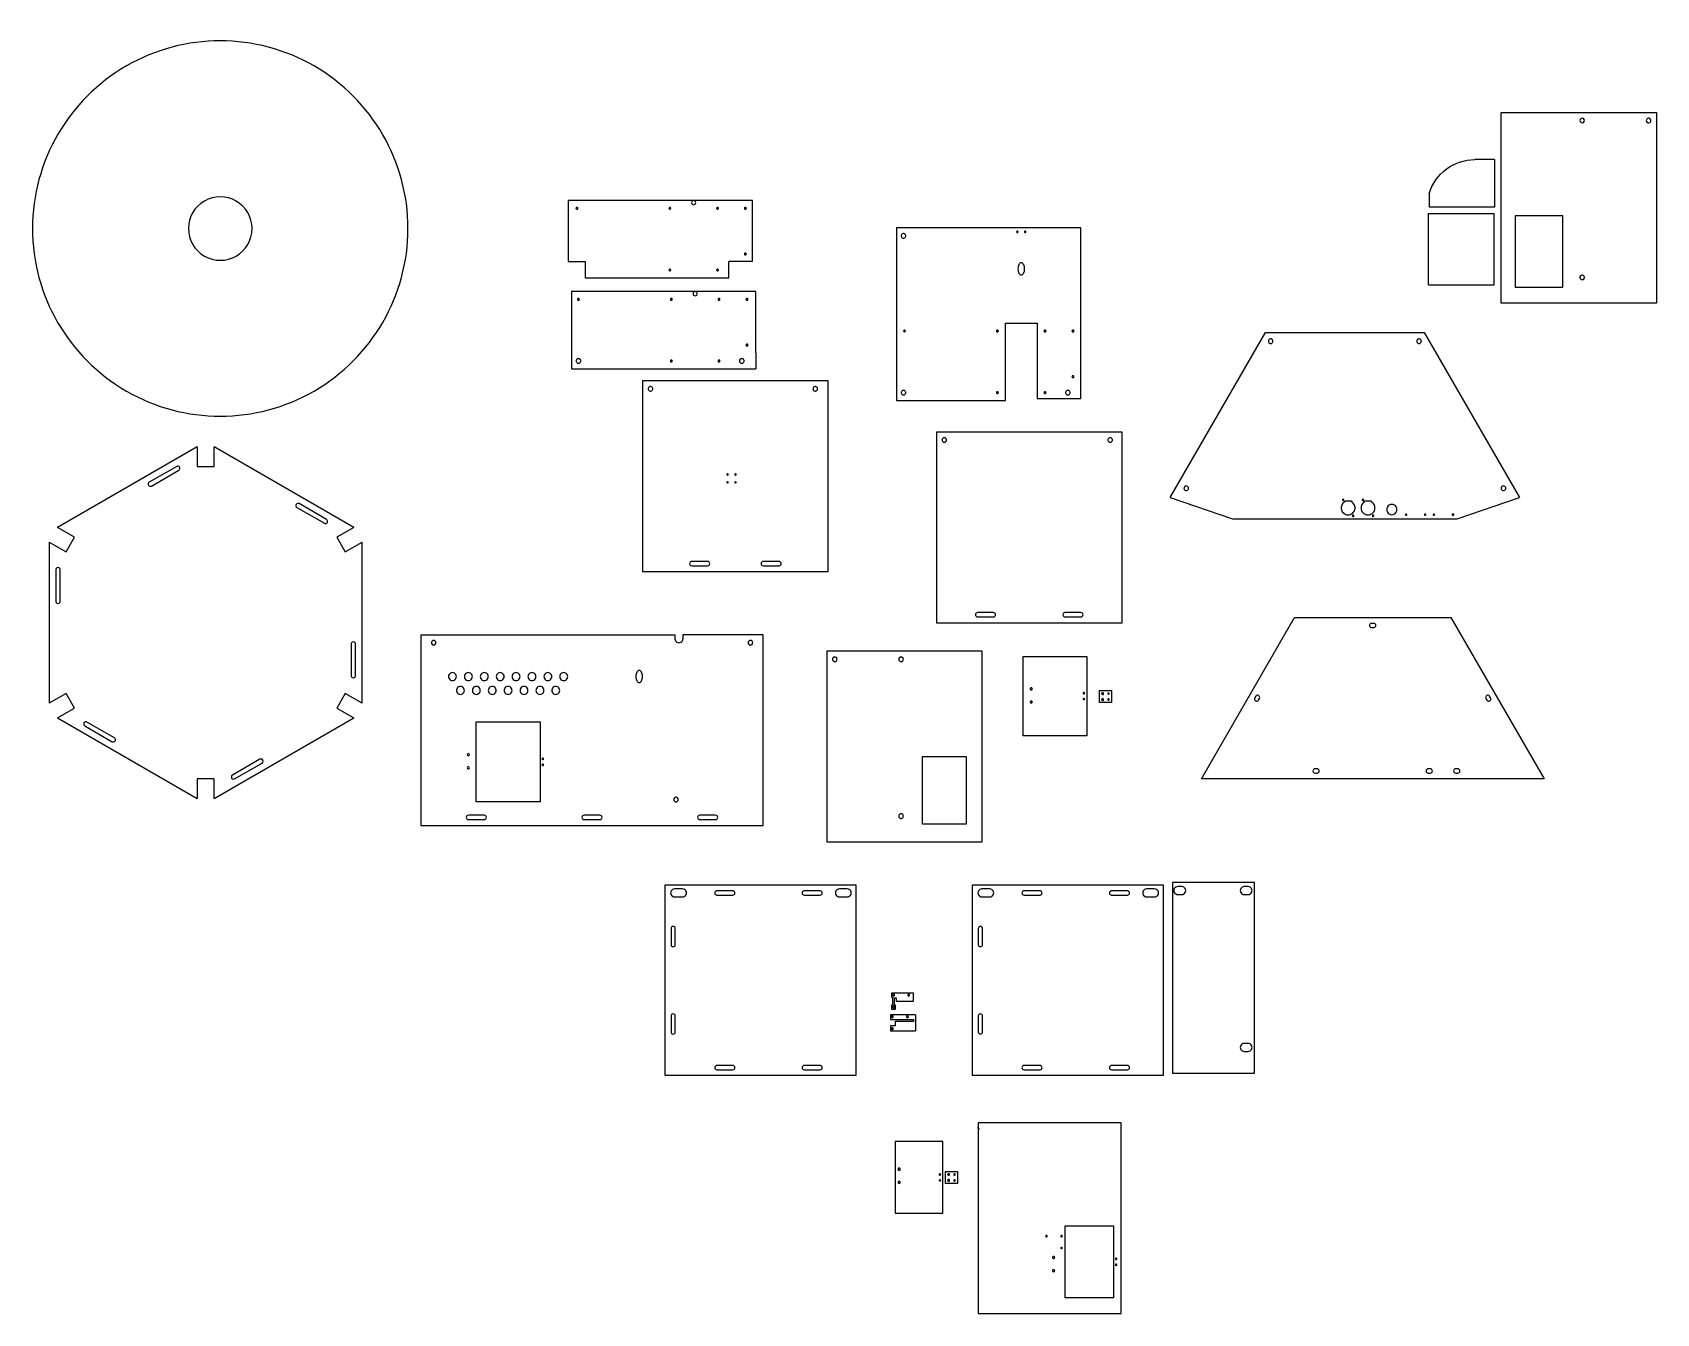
# Model space of a CAD drawing. Extents: x -5712 to 4099, y 0 to 7743.
import ezdxf

# ---------------------------------------------------------------- set-up
doc = ezdxf.new("R2010")
doc.units = 0
for name, color, linetype in [('Layer_1', 7, 'CONTINUOUS'), ('Sketch045', 7, 'CONTINUOUS'), ('Sketch047', 7, 'CONTINUOUS'), ('Sketch048', 7, 'CONTINUOUS'), ('Sketch049', 7, 'CONTINUOUS'), ('Sketch050', 7, 'CONTINUOUS'), ('Sketch051', 7, 'CONTINUOUS'), ('Sketch052', 7, 'CONTINUOUS'), ('Sketch053', 7, 'CONTINUOUS'), ('Sketch054', 7, 'CONTINUOUS'), ('Sketch055', 7, 'CONTINUOUS'), ('Sketch056', 7, 'CONTINUOUS'), ('Sketch057', 7, 'CONTINUOUS'), ('Sketch058', 7, 'CONTINUOUS'), ('Sketch059', 7, 'CONTINUOUS'), ('Sketch060', 7, 'CONTINUOUS'), ('Sketch061', 7, 'CONTINUOUS'), ('Sketch062', 7, 'CONTINUOUS'), ('Sketch063', 7, 'CONTINUOUS')]:
    doc.layers.add(name, color=color, linetype=linetype)

msp = doc.modelspace()

# ---------------------------------------------------------------- linework, layer by layer
at = {"layer": 'Layer_1', "color": 1}
for points in [[(2.999999, 1125.520319), (-2.999999, 1119.518421)], [(2.999999, 1125.520319), (-2.999999, 1119.518421)], [(2.999999, 1125.520319), (-2.999999, 1119.518421)], [(2.999999, 1125.520319), (-2.999999, 1119.518421)], [(2.999999, 1125.520319), (-2.999999, 1119.518421)], [(2.999999, 1125.520319), (-2.999999, 1119.518421)], [(2.999999, 1125.520319), (-2.999999, 1119.518421)], [(2.999999, 1125.520319), (-2.999999, 1119.518421)], [(2.999999, 1125.520319), (-2.999999, 1119.518421)], [(2.999999, 1125.520319), (-2.999999, 1119.518421)], [(2.999999, 1125.520319), (-2.999999, 1119.518421)], [(2.999999, 1125.520319), (-2.999999, 1119.518421)], [(2.999999, 1125.520319), (-2.999999, 1119.518421)], [(2.999999, 1125.520319), (-2.999999, 1119.518421)], [(2.999999, 1125.520319), (-2.999999, 1119.518421)], [(2.999999, 1125.520319), (-2.999999, 1119.518421)], [(2.999999, 1125.520319), (-2.999999, 1119.518421)], [(2.999999, 1125.520319), (-2.999999, 1119.518421)], [(2.999999, 1125.520319), (-2.999999, 1119.518421)], [(2.999999, 1125.520319), (-2.999999, 1119.518421)], [(2.999999, 1125.520319), (-2.999999, 1119.518421)], [(2.999999, 1125.520319), (-2.999999, 1119.518421)], [(2.999999, 1125.520319), (-2.999999, 1119.518421)], [(0, 1127.519679), (0, 1117.519061)], [(0, 1127.519679), (0, 1117.519061)], [(0, 1127.519679), (0, 1117.519061)], [(0, 1127.519679), (0, 1117.519061)], [(0, 1127.519679), (0, 1117.519061)], [(0, 1127.519679), (0, 1117.519061)], [(0, 1127.519679), (0, 1117.519061)], [(0, 1127.519679), (0, 1117.519061)], [(0, 1127.519679), (0, 1117.519061)], [(0, 1127.519679), (0, 1117.519061)], [(0, 1127.519679), (0, 1117.519061)], [(0, 1127.519679), (0, 1117.519061)], [(0, 1127.519679), (0, 1117.519061)], [(0, 1127.519679), (0, 1117.519061)], [(0, 1127.519679), (0, 1117.519061)], [(0, 1127.519679), (0, 1117.519061)], [(0, 1127.519679), (0, 1117.519061)], [(0, 1127.519679), (0, 1117.519061)], [(0, 1127.519679), (0, 1117.519061)], [(0, 1127.519679), (0, 1117.519061)], [(0, 1127.519679), (0, 1117.519061)], [(0, 1127.519679), (0, 1117.519061)], [(0, 1127.519679), (0, 1117.519061)], [(3.999989, 1122.51937), (0, 1118.519381)], [(3.999989, 1122.51937), (0, 1118.519381)], [(3.999989, 1122.51937), (0, 1118.519381)], [(3.999989, 1122.51937), (0, 1118.519381)], [(3.999989, 1122.51937), (0, 1118.519381)], [(3.999989, 1122.51937), (0, 1118.519381)], [(3.999989, 1122.51937), (0, 1118.519381)], [(3.999989, 1122.51937), (0, 1118.519381)], [(3.999989, 1122.51937), (0, 1118.519381)], [(3.999989, 1122.51937), (0, 1118.519381)], [(3.999989, 1122.51937), (0, 1118.519381)], [(3.999989, 1122.51937), (0, 1118.519381)], [(3.999989, 1122.51937), (0, 1118.519381)], [(3.999989, 1122.51937), (0, 1118.519381)], [(3.999989, 1122.51937), (0, 1118.519381)], [(3.999989, 1122.51937), (0, 1118.519381)], [(3.999989, 1122.51937), (0, 1118.519381)], [(3.999989, 1122.51937), (0, 1118.519381)], [(3.999989, 1122.51937), (0, 1118.519381)], [(3.999989, 1122.51937), (0, 1118.519381)], [(3.999989, 1122.51937), (0, 1118.519381)], [(3.999989, 1122.51937), (0, 1118.519381)], [(3.999989, 1122.51937), (0, 1118.519381)], [(5.999998, 1120.520001), (2.000009, 1116.520012)], [(5.999998, 1120.520001), (2.000009, 1116.520012)], [(5.999998, 1120.520001), (2.000009, 1116.520012)], [(5.999998, 1120.520001), (2.000009, 1116.520012)], [(5.999998, 1120.520001), (2.000009, 1116.520012)], [(5.999998, 1120.520001), (2.000009, 1116.520012)], [(5.999998, 1120.520001), (2.000009, 1116.520012)], [(5.999998, 1120.520001), (2.000009, 1116.520012)], [(5.999998, 1120.520001), (2.000009, 1116.520012)], [(5.999998, 1120.520001), (2.000009, 1116.520012)], [(5.999998, 1120.520001), (2.000009, 1116.520012)], [(5.999998, 1120.520001), (2.000009, 1116.520012)], [(5.999998, 1120.520001), (2.000009, 1116.520012)], [(5.999998, 1120.520001), (2.000009, 1116.520012)], [(5.999998, 1120.520001), (2.000009, 1116.520012)], [(5.999998, 1120.520001), (2.000009, 1116.520012)], [(5.999998, 1120.520001), (2.000009, 1116.520012)], [(5.999998, 1120.520001), (2.000009, 1116.520012)], [(5.999998, 1120.520001), (2.000009, 1116.520012)], [(5.999998, 1120.520001), (2.000009, 1116.520012)], [(5.999998, 1120.520001), (2.000009, 1116.520012)], [(5.999998, 1120.520001), (2.000009, 1116.520012)], [(5.999998, 1120.520001), (2.000009, 1116.520012)], [(7.999978, 1118.520631), (3.999989, 1114.520642)], [(7.999978, 1118.520631), (3.999989, 1114.520642)], [(7.999978, 1118.520631), (3.999989, 1114.520642)], [(7.999978, 1118.520631), (3.999989, 1114.520642)], [(7.999978, 1118.520631), (3.999989, 1114.520642)], [(7.999978, 1118.520631), (3.999989, 1114.520642)], [(7.999978, 1118.520631), (3.999989, 1114.520642)], [(7.999978, 1118.520631), (3.999989, 1114.520642)], [(7.999978, 1118.520631), (3.999989, 1114.520642)], [(7.999978, 1118.520631), (3.999989, 1114.520642)], [(7.999978, 1118.520631), (3.999989, 1114.520642)], [(7.999978, 1118.520631), (3.999989, 1114.520642)], [(7.999978, 1118.520631), (3.999989, 1114.520642)], [(7.999978, 1118.520631), (3.999989, 1114.520642)], [(7.999978, 1118.520631), (3.999989, 1114.520642)], [(7.999978, 1118.520631), (3.999989, 1114.520642)], [(7.999978, 1118.520631), (3.999989, 1114.520642)], [(7.999978, 1118.520631), (3.999989, 1114.520642)], [(7.999978, 1118.520631), (3.999989, 1114.520642)], [(7.999978, 1118.520631), (3.999989, 1114.520642)], [(7.999978, 1118.520631), (3.999989, 1114.520642)], [(7.999978, 1118.520631), (3.999989, 1114.520642)], [(7.999978, 1118.520631), (3.999989, 1114.520642)], [(838.499765, 330.000592), (837.926765, 332.136592), (836.362765, 333.700591), (834.226766, 334.272591), (832.090767, 333.700591), (830.526767, 332.136592), (829.954767, 330.000592), (830.526767, 327.864593), (832.090767, 326.301593), (834.226766, 325.728594), (836.362765, 326.301593), (837.926765, 327.864593), (838.498765, 330.000592), (838.498765, 330.000592)], [(838.499765, 294.000603), (837.926765, 296.136602), (836.362765, 297.700602), (834.226766, 298.272601), (832.090767, 297.700602), (830.526767, 296.136602), (829.954767, 294.000603), (830.526767, 291.864603), (832.090767, 290.301604), (834.226766, 289.728604), (836.362765, 290.301604), (837.926765, 291.864603), (838.498765, 294.000603), (838.498765, 294.000603)]]:
    msp.add_lwpolyline(points, dxfattribs=at)
for points in [[(0, -0.000315), (863.999758, -0.000315), (863.999758, 1151.999662), (0, 1151.999662)], [(526.790852, 529.439536), (817.670771, 529.439536), (817.670771, 94.559659), (526.790852, 94.559659)], [(417.300883, 467.999554), (416.937883, 469.630553), (416.015883, 470.956553), (414.669884, 471.847553), (413.030884, 472.173553), (411.391885, 471.847553), (410.044885, 470.956553), (409.122885, 469.630553), (408.759885, 467.999554), (409.122885, 466.368554), (410.044885, 465.042555), (411.391885, 464.152555), (413.030884, 463.826555), (414.669884, 464.152555), (416.015883, 465.042555), (416.937883, 466.368554), (417.300883, 467.999554)], [(508.500857, 467.999554), (508.137857, 469.630553), (507.215858, 470.956553), (505.869858, 471.847553), (504.230859, 472.173553), (502.591859, 471.847553), (501.244859, 470.956553), (500.32286, 469.630553), (499.95986, 467.999554), (500.32286, 466.368554), (501.244859, 465.042555), (502.591859, 464.152555), (504.230859, 463.826555), (505.869858, 464.152555), (507.215858, 465.042555), (508.137857, 466.368554), (508.500857, 467.999554)], [(508.500857, 395.999574), (508.137857, 397.630573), (507.215858, 398.956573), (505.869858, 399.847573), (504.230859, 400.173573), (502.591859, 399.847573), (501.244859, 398.956573), (500.32286, 397.630573), (499.95986, 395.999574), (500.32286, 394.368574), (501.244859, 393.042575), (502.591859, 392.152575), (504.230859, 391.826575), (505.869858, 392.152575), (507.215858, 393.042575), (508.137857, 394.368574), (508.500857, 395.999574)], [(462.75787, 338.88059), (462.21687, 341.389589), (460.810871, 343.432589), (458.746871, 344.806588), (456.230872, 345.309588), (453.713873, 344.806588), (451.649873, 343.432589), (450.244874, 341.389589), (449.702874, 338.88059), (450.244874, 336.371591), (451.649873, 334.329591), (453.713873, 332.955592), (456.230872, 332.452592), (458.746871, 332.955592), (460.810871, 334.329591), (462.21687, 336.371591), (462.75787, 338.88059)], [(462.75787, 259.200612), (462.21687, 261.709612), (460.810871, 263.752611), (458.746871, 265.126611), (456.230872, 265.629611), (453.713873, 265.126611), (451.649873, 263.752611), (450.244874, 261.709612), (449.702874, 259.200612), (450.244874, 256.691613), (451.649873, 254.649614), (453.713873, 253.275614), (456.230872, 252.772614), (458.746871, 253.275614), (460.810871, 254.649614), (462.21687, 256.691613), (462.75787, 259.200612)]]:
    msp.add_lwpolyline(points, close=True, dxfattribs=at)
at = {"layer": 'Sketch045', "color": 1}
for points in [[(-212.73194, 1038.859594), (-500.73086, 1038.859594), (-500.73086, 606.859515), (-212.73194, 606.859515)], [(-470.202868, 872.48444), (-471.077868, 875.748439), (-473.466867, 878.138439), (-476.730866, 879.012438), (-479.994865, 878.138439), (-482.384865, 875.748439), (-483.258864, 872.48444), (-482.384865, 869.220441), (-479.994865, 866.831442), (-476.730866, 865.956442), (-473.466867, 866.831442), (-471.077868, 869.220441), (-470.202868, 872.48444)], [(-470.202868, 792.804463), (-471.077868, 796.068462), (-473.466867, 798.458461), (-476.730866, 799.332461), (-479.994865, 798.458461), (-482.384865, 796.068462), (-483.258864, 792.804463), (-482.384865, 789.540464), (-479.994865, 787.151464), (-476.730866, 786.276464), (-473.466867, 787.151464), (-471.077868, 789.540464), (-470.202868, 792.804463)], [(-226.457936, 840.861449), (-227.029936, 842.997449), (-228.593936, 844.561448), (-230.729935, 845.133448), (-232.865935, 844.561448), (-234.429934, 842.997449), (-235.001934, 840.861449), (-234.429934, 838.72545), (-232.865935, 837.16145), (-230.729935, 836.58945), (-228.593936, 837.16145), (-227.029936, 838.72545), (-226.457936, 840.861449)], [(-226.457936, 804.861459), (-227.029936, 806.997459), (-228.593936, 808.561458), (-230.729935, 809.133458), (-232.865935, 808.561458), (-234.429934, 806.997459), (-235.001934, 804.861459), (-234.429934, 802.72546), (-232.865935, 801.16146), (-230.729935, 800.58946), (-228.593936, 801.16146), (-227.029936, 802.72546), (-226.457936, 804.861459)]]:
    msp.add_lwpolyline(points, close=True, dxfattribs=at)
at = {"layer": 'Sketch047', "color": 1}
for points in [[(-195.935945, 858.281444), (-123.935965, 858.281444), (-123.935965, 786.281464), (-195.935945, 786.281464)], [(-172.177952, 840.283449), (-172.948951, 843.163448), (-175.057951, 845.271448), (-177.93795, 846.043448), (-180.817949, 845.271448), (-182.925949, 843.163448), (-183.697948, 840.283449), (-182.925949, 837.40345), (-180.817949, 835.294451), (-177.93795, 834.523451), (-175.057951, 835.294451), (-172.948951, 837.40345), (-172.177952, 840.283449)], [(-172.177952, 804.283459), (-172.948951, 807.163459), (-175.057951, 809.271458), (-177.93795, 810.043458), (-180.817949, 809.271458), (-182.925949, 807.163459), (-183.697948, 804.283459), (-182.925949, 801.40346), (-180.817949, 799.294461), (-177.93795, 798.523461), (-175.057951, 799.294461), (-172.948951, 801.40346), (-172.177952, 804.283459)], [(-137.661961, 840.283449), (-138.233961, 842.419449), (-139.797961, 843.982448), (-141.93396, 844.555448), (-144.06996, 843.982448), (-145.632959, 842.419449), (-146.205959, 840.283449), (-145.632959, 838.14745), (-144.06996, 836.58345), (-141.93396, 836.01145), (-139.797961, 836.58345), (-138.233961, 838.14745), (-137.661961, 840.283449)], [(-137.661961, 804.283459), (-138.233961, 806.419459), (-139.797961, 807.982458), (-141.93396, 808.555458), (-144.06996, 807.982458), (-145.632959, 806.419459), (-146.205959, 804.283459), (-145.632959, 802.14746), (-144.06996, 800.58346), (-141.93396, 800.011461), (-139.797961, 800.58346), (-138.233961, 802.14746), (-137.661961, 804.283459)]]:
    msp.add_lwpolyline(points, close=True, dxfattribs=at)
at = {"layer": 'Sketch048', "color": 1}
for points in [[(-378.640894, 1805.499178), (-505.840858, 1805.499178), (-529.840851, 1805.499178), (-529.840851, 1781.499185), (-529.840851, 1777.179186), (-390.64089, 1777.179186), (-390.64089, 1765.17919), (-501.040859, 1765.17919), (-501.040859, 1738.299197), (-529.840851, 1738.299197), (-529.840851, 1733.499199), (-529.840851, 1709.499205), (-505.840858, 1709.499205), (-378.640894, 1709.499205)], [(-378.640894, 1805.499178), (-378.640894, 1709.499205)]]:
    msp.add_lwpolyline(points, dxfattribs=at)
for points in [[(-512.080856, 1793.499182), (-512.851856, 1796.379181), (-514.960856, 1798.48718), (-517.840855, 1799.25918), (-520.720854, 1798.48718), (-522.828853, 1796.379181), (-523.600853, 1793.499182), (-522.828853, 1790.619183), (-520.720854, 1788.510183), (-517.840855, 1787.739183), (-514.960856, 1788.510183), (-512.851856, 1790.619183), (-512.080856, 1793.499182)], [(-420.880882, 1793.499182), (-421.651882, 1796.379181), (-423.760881, 1798.48718), (-426.64088, 1799.25918), (-429.520879, 1798.48718), (-431.628879, 1796.379181), (-432.400879, 1793.499182), (-431.628879, 1790.619183), (-429.520879, 1788.510183), (-426.64088, 1787.739183), (-423.760881, 1788.510183), (-421.651882, 1790.619183), (-420.880882, 1793.499182)], [(-512.080856, 1721.499202), (-512.851856, 1724.379201), (-514.960856, 1726.487201), (-517.840855, 1727.2592), (-520.720854, 1726.487201), (-522.828853, 1724.379201), (-523.600853, 1721.499202), (-522.828853, 1718.619203), (-520.720854, 1716.510203), (-517.840855, 1715.739204), (-514.960856, 1716.510203), (-512.851856, 1718.619203), (-512.080856, 1721.499202)]]:
    msp.add_lwpolyline(points, close=True, dxfattribs=at)
at = {"layer": 'Sketch049', "color": 1}
for points in [[(-516.642855, 1912.308148), (-516.642855, 1864.308162), (-522.640853, 1864.308162), (-522.640853, 1840.308169), (-498.64086, 1840.308169), (-498.64086, 1864.308162), (-504.642858, 1864.308162), (-504.642858, 1907.50815), (-493.840861, 1907.50815), (-493.840861, 1888.308155), (-390.64089, 1888.308155), (-390.64089, 1936.308142), (-498.64086, 1936.308142), (-522.640853, 1936.308142), (-522.640853, 1912.308148)], [(-504.880858, 1924.308145), (-505.651858, 1927.188144), (-507.760858, 1929.296144), (-510.640857, 1930.068143), (-513.520856, 1929.296144), (-515.628855, 1927.188144), (-516.400855, 1924.308145), (-515.628855, 1921.428146), (-513.520856, 1919.320147), (-510.640857, 1918.548147), (-507.760858, 1919.320147), (-505.651858, 1921.428146), (-504.880858, 1924.308145)], [(-413.680884, 1924.308145), (-414.451884, 1927.188144), (-416.560883, 1929.296144), (-419.440882, 1930.068143), (-422.320882, 1929.296144), (-424.428881, 1927.188144), (-425.200881, 1924.308145), (-424.428881, 1921.428146), (-422.320882, 1919.320147), (-419.440882, 1918.548147), (-416.560883, 1919.320147), (-414.451884, 1921.428146), (-413.680884, 1924.308145)], [(-504.880858, 1852.308165), (-505.651858, 1855.188165), (-507.760858, 1857.296164), (-510.640857, 1858.068164), (-513.520856, 1857.296164), (-515.628855, 1855.188165), (-516.400855, 1852.308165), (-515.628855, 1849.428166), (-513.520856, 1847.320167), (-510.640857, 1846.548167), (-507.760858, 1847.320167), (-505.651858, 1849.428166), (-504.880858, 1852.308165)]]:
    msp.add_lwpolyline(points, close=True, dxfattribs=at)
at = {"layer": 'Sketch050', "color": 1}
for points in [[(1118.229686, 1438.348281), (-33.768591, 1438.348281), (-33.768591, 2590.348958), (1118.229686, 2590.348958)], [(70.87108, 2518.348978), (77.133078, 2519.178978), (82.870977, 2521.558978), (87.805175, 2525.338976), (91.655574, 2530.348975), (94.067174, 2536.188973), (94.870973, 2542.348972), (94.067174, 2548.50897), (91.655574, 2554.348968), (87.805175, 2559.358967), (82.870977, 2563.128966), (77.133078, 2565.518965), (70.87108, 2566.348965), (22.871294, 2566.348965), (16.609295, 2565.518965), (10.871297, 2563.128966), (5.937218, 2559.358967), (2.086739, 2554.348968), (-0.324797, 2548.50897), (-1.12864, 2542.348972), (-0.324797, 2536.188973), (2.086739, 2530.348975), (5.937218, 2525.338976), (10.871297, 2521.558978), (16.609295, 2519.178978), (22.871294, 2518.348978)], [(278.230922, 2555.308968), (273.193923, 2554.278968), (269.080925, 2551.498969), (266.308925, 2547.38897), (265.292926, 2542.348972), (266.308925, 2537.308973), (269.080925, 2533.188974), (273.193923, 2530.408975), (278.230922, 2529.388975), (374.230895, 2529.388975), (379.267894, 2530.408975), (383.379892, 2533.188974), (386.151892, 2537.308973), (387.168891, 2542.348972), (386.151892, 2547.38897), (383.379892, 2551.498969), (379.267894, 2554.278968), (374.230895, 2555.308968)], [(806.229774, 2555.308968), (801.191775, 2554.278968), (797.079776, 2551.498969), (794.307777, 2547.38897), (793.291777, 2542.348972), (794.307777, 2537.308973), (797.079776, 2533.188974), (801.191775, 2530.408975), (806.229774, 2529.388975), (902.229747, 2529.388975), (907.266745, 2530.408975), (911.379744, 2533.188974), (914.151744, 2537.308973), (915.167743, 2542.348972), (914.151744, 2547.38897), (911.379744, 2551.498969), (907.266745, 2554.278968), (902.229747, 2555.308968)], [(1066.389701, 2518.348978), (1072.649699, 2519.178978), (1078.389697, 2521.558978), (1083.319696, 2525.338976), (1087.169695, 2530.348975), (1089.589694, 2536.188973), (1090.389694, 2542.348972), (1089.589694, 2548.50897), (1087.169695, 2554.348968), (1083.319696, 2559.358967), (1078.389697, 2563.128966), (1072.649699, 2565.518965), (1066.389701, 2566.348965), (1018.389714, 2566.348965), (1012.129716, 2565.518965), (1006.389718, 2563.128966), (1001.459719, 2559.358967), (997.60472, 2554.348968), (995.193721, 2548.50897), (994.389721, 2542.348972), (995.193721, 2536.188973), (997.60472, 2530.348975), (1001.459719, 2525.338976), (1006.389718, 2521.558978), (1012.129716, 2519.178978), (1018.389714, 2518.348978)], [(27.191292, 2326.349032), (26.166493, 2331.389031), (23.387593, 2335.49903), (19.270595, 2338.269029), (14.231296, 2339.289029), (9.192047, 2338.269029), (5.075029, 2335.49903), (2.296139, 2331.389031), (1.27132, 2326.349032), (1.27133, 2230.349059), (2.296149, 2225.309061), (5.075029, 2221.199062), (9.192057, 2218.429063), (14.231296, 2217.409063), (19.270595, 2218.429063), (23.387593, 2221.199062), (26.166493, 2225.309061), (27.191292, 2230.349059)], [(27.191292, 1798.34818), (26.166493, 1803.385179), (23.387593, 1807.497178), (19.270595, 1810.269177), (14.231296, 1811.286177), (9.192047, 1810.269177), (5.075029, 1807.497178), (2.296139, 1803.385179), (1.27132, 1798.34818), (1.27133, 1702.348207), (2.296149, 1697.310209), (5.075029, 1693.19821), (9.192057, 1690.426211), (14.231296, 1689.410211), (19.270595, 1690.426211), (23.387593, 1693.19821), (26.166493, 1697.310209), (27.191292, 1702.348207)], [(278.230922, 1499.308264), (273.193923, 1498.283265), (269.080925, 1495.504265), (266.308925, 1491.387267), (265.292926, 1486.348268), (266.308925, 1481.308269), (269.080925, 1477.191271), (273.193923, 1474.413271), (278.230922, 1473.388272), (374.230895, 1473.388272), (379.267894, 1474.412271), (383.379892, 1477.191271), (386.151892, 1481.308269), (387.168891, 1486.348268), (386.151892, 1491.387267), (383.379892, 1495.504265), (379.267894, 1498.283265), (374.230895, 1499.308264)], [(806.229774, 1499.308264), (801.191775, 1498.283265), (797.079776, 1495.504265), (794.307777, 1491.387267), (793.291777, 1486.348268), (794.307777, 1481.308269), (797.079776, 1477.191271), (801.191775, 1474.413271), (806.229774, 1473.388272), (902.229747, 1473.388272), (907.266745, 1474.412271), (911.379744, 1477.191271), (914.151744, 1481.308269), (915.167743, 1486.348268), (914.151744, 1491.387267), (911.379744, 1495.504265), (907.266745, 1498.283265), (902.229747, 1499.308264)]]:
    msp.add_lwpolyline(points, close=True, dxfattribs=at)
at = {"layer": 'Sketch051', "color": 1}
for points in [[(1175.10967, 1452.619277), (1669.509532, 1452.619277), (1669.509532, 2604.618954), (1175.10967, 2604.618954)], [(1230.309655, 2532.618974), (1236.569653, 2533.448974), (1242.309651, 2535.838974), (1247.24965, 2539.608972), (1251.099649, 2544.618971), (1253.509648, 2550.458969), (1254.309648, 2556.618968), (1253.509648, 2562.778966), (1251.099649, 2568.618964), (1247.24965, 2573.628963), (1242.309651, 2577.398962), (1236.569653, 2579.788961), (1230.309655, 2580.618961), (1206.309662, 2580.618961), (1200.049663, 2579.788961), (1194.309665, 2577.398962), (1189.379666, 2573.628963), (1185.529667, 2568.618964), (1183.119668, 2562.778966), (1182.309668, 2556.618968), (1183.119668, 2550.458969), (1185.529667, 2544.618971), (1189.379666, 2539.608972), (1194.309665, 2535.838974), (1200.049663, 2533.448974), (1206.309662, 2532.618974)], [(1631.589542, 2532.618974), (1637.84954, 2533.448974), (1643.589539, 2535.838974), (1648.529537, 2539.608972), (1652.379536, 2544.618971), (1654.789536, 2550.458969), (1655.589535, 2556.618968), (1654.789536, 2562.778966), (1652.379536, 2568.618964), (1648.529537, 2573.628963), (1643.589539, 2577.398962), (1637.84954, 2579.788961), (1631.589542, 2580.618961), (1607.589549, 2580.618961), (1601.329551, 2579.788961), (1595.589552, 2577.398962), (1590.659554, 2573.628963), (1586.809555, 2568.618964), (1584.399555, 2562.778966), (1583.589556, 2556.618968), (1584.399555, 2550.458969), (1586.809555, 2544.618971), (1590.659554, 2539.608972), (1595.589552, 2535.838974), (1601.329551, 2533.448974), (1607.589549, 2532.618974)], [(1607.589549, 1632.619227), (1601.329551, 1631.788227), (1595.589552, 1629.404228), (1590.659554, 1625.627229), (1586.809555, 1620.61923), (1584.399555, 1614.781232), (1583.589556, 1608.619234), (1584.399555, 1602.458235), (1586.809555, 1596.619237), (1590.659554, 1591.611238), (1595.589552, 1587.83524), (1601.329551, 1585.45024), (1607.589549, 1584.61924), (1631.589542, 1584.61924), (1637.84954, 1585.45024), (1643.589539, 1587.83524), (1648.529537, 1591.611238), (1652.379536, 1596.619237), (1654.789536, 1602.458235), (1655.589535, 1608.619234), (1654.789536, 1614.781232), (1652.379536, 1620.61923), (1648.529537, 1625.627229), (1643.589539, 1629.404228), (1637.84954, 1631.788227), (1631.589542, 1632.619227)]]:
    msp.add_lwpolyline(points, close=True, dxfattribs=at)
at = {"layer": 'Sketch052', "color": 1}
for points in [[(-737.990793, 1438.348281), (-1889.98947, 1438.348281), (-1889.98947, 2590.348958), (-737.990793, 2590.348958)], [(-1785.349499, 2518.348978), (-1779.089501, 2519.178978), (-1773.349502, 2521.558978), (-1768.419504, 2525.338976), (-1764.569505, 2530.348975), (-1762.149506, 2536.188973), (-1761.349506, 2542.348972), (-1762.149506, 2548.50897), (-1764.569505, 2554.348968), (-1768.419504, 2559.358967), (-1773.349502, 2563.128966), (-1779.089501, 2565.518965), (-1785.349499, 2566.348965), (-1833.349486, 2566.348965), (-1839.609484, 2565.518965), (-1845.349482, 2563.128966), (-1850.279481, 2559.358967), (-1854.13948, 2554.348968), (-1856.549479, 2548.50897), (-1857.349479, 2542.348972), (-1856.549479, 2536.188973), (-1854.13948, 2530.348975), (-1850.279481, 2525.338976), (-1845.349482, 2521.558978), (-1839.609484, 2519.178978), (-1833.349486, 2518.348978)], [(-1577.989557, 2555.308968), (-1583.029556, 2554.278968), (-1587.139555, 2551.498969), (-1589.909554, 2547.38897), (-1590.929554, 2542.348972), (-1589.909554, 2537.308973), (-1587.139555, 2533.188974), (-1583.029556, 2530.408975), (-1577.989557, 2529.388975), (-1481.989584, 2529.388975), (-1476.949586, 2530.408975), (-1472.839587, 2533.188974), (-1470.069588, 2537.308973), (-1469.049588, 2542.348972), (-1470.069588, 2547.38897), (-1472.839587, 2551.498969), (-1476.949586, 2554.278968), (-1481.989584, 2555.308968)], [(-1049.989705, 2555.308968), (-1055.029704, 2554.278968), (-1059.139703, 2551.498969), (-1061.909702, 2547.38897), (-1062.929702, 2542.348972), (-1061.909702, 2537.308973), (-1059.139703, 2533.188974), (-1055.029704, 2530.408975), (-1049.989705, 2529.388975), (-953.990732, 2529.388975), (-948.952734, 2530.408975), (-944.840735, 2533.188974), (-942.068736, 2537.308973), (-941.052736, 2542.348972), (-942.068736, 2547.38897), (-944.840735, 2551.498969), (-948.952734, 2554.278968), (-953.990732, 2555.308968)], [(-789.830778, 2518.348978), (-783.56878, 2519.178978), (-777.830782, 2521.558978), (-772.895783, 2525.338976), (-769.045784, 2530.348975), (-766.633785, 2536.188973), (-765.830785, 2542.348972), (-766.633785, 2548.50897), (-769.045784, 2554.348968), (-772.895783, 2559.358967), (-777.830782, 2563.128966), (-783.56878, 2565.518965), (-789.830778, 2566.348965), (-837.830765, 2566.348965), (-844.092763, 2565.518965), (-849.830762, 2563.128966), (-854.76476, 2559.358967), (-858.614759, 2554.348968), (-861.026758, 2548.50897), (-861.830758, 2542.348972), (-861.026758, 2536.188973), (-858.614759, 2530.348975), (-854.76476, 2525.338976), (-849.830762, 2521.558978), (-844.092763, 2519.178978), (-837.830765, 2518.348978)], [(-1829.029487, 2326.349032), (-1830.059487, 2331.389031), (-1832.829486, 2335.49903), (-1836.949485, 2338.269029), (-1841.989483, 2339.289029), (-1847.029482, 2338.269029), (-1851.149481, 2335.49903), (-1853.92948, 2331.389031), (-1854.94948, 2326.349032), (-1854.94948, 2230.349059), (-1853.92948, 2225.309061), (-1851.149481, 2221.199062), (-1847.029482, 2218.429063), (-1841.989483, 2217.409063), (-1836.949485, 2218.429063), (-1832.829486, 2221.199062), (-1830.059487, 2225.309061), (-1829.029487, 2230.349059)], [(-1829.029487, 1798.34818), (-1830.059487, 1803.385179), (-1832.829486, 1807.497178), (-1836.949485, 1810.269177), (-1841.989483, 1811.286177), (-1847.029482, 1810.269177), (-1851.149481, 1807.497178), (-1853.92948, 1803.385179), (-1854.94948, 1798.34818), (-1854.94948, 1702.348207), (-1853.92948, 1697.310209), (-1851.149481, 1693.19821), (-1847.029482, 1690.426211), (-1841.989483, 1689.410211), (-1836.949485, 1690.426211), (-1832.829486, 1693.19821), (-1830.059487, 1697.310209), (-1829.029487, 1702.348207)], [(-1577.989557, 1499.308264), (-1583.029556, 1498.283265), (-1587.139555, 1495.504265), (-1589.909554, 1491.387267), (-1590.929554, 1486.348268), (-1589.909554, 1481.308269), (-1587.139555, 1477.191271), (-1583.029556, 1474.413271), (-1577.989557, 1473.388272), (-1481.989584, 1473.388272), (-1476.949586, 1474.412271), (-1472.839587, 1477.191271), (-1470.069588, 1481.308269), (-1469.049588, 1486.348268), (-1470.069588, 1491.387267), (-1472.839587, 1495.504265), (-1476.949586, 1498.283265), (-1481.989584, 1499.308264)], [(-1049.989705, 1499.308264), (-1055.029704, 1498.283265), (-1059.139703, 1495.504265), (-1061.909702, 1491.387267), (-1062.929702, 1486.348268), (-1061.909702, 1481.308269), (-1059.139703, 1477.191271), (-1055.029704, 1474.413271), (-1049.989705, 1473.388272), (-953.990732, 1473.388272), (-948.952734, 1474.412271), (-944.840735, 1477.191271), (-942.068736, 1481.308269), (-941.052736, 1486.348268), (-942.068736, 1491.387267), (-944.840735, 1495.504265), (-948.952734, 1498.283265), (-953.990732, 1499.308264)]]:
    msp.add_lwpolyline(points, close=True, dxfattribs=at)
at = {"layer": 'Sketch053', "color": 1}
for points in [[(-908.004745, 2850.408885), (24.769793, 2850.408885), (24.769793, 4002.408562), (-914.051744, 4002.408562), (-914.051744, 2850.408885)], [(-852.131761, 3954.408575), (-852.418761, 3957.208575), (-853.232761, 3959.818574), (-856.21676, 3964.228573), (-860.639759, 3967.208572), (-863.249758, 3968.018572), (-866.051757, 3968.298572), (-868.854756, 3968.018572), (-871.464755, 3967.208572), (-875.886754, 3964.228573), (-878.871753, 3959.818574), (-879.684753, 3957.208575), (-879.971753, 3954.408575), (-879.684753, 3951.598576), (-878.871753, 3948.998577), (-875.886754, 3944.578578), (-871.464755, 3941.598579), (-868.854756, 3940.788579), (-866.051757, 3940.508579), (-863.249758, 3940.788579), (-860.639759, 3941.598579), (-856.21676, 3944.578578), (-853.232761, 3948.998577), (-852.418761, 3951.598576), (-852.131761, 3954.408575)], [(-451.244873, 3954.408575), (-451.531873, 3957.208575), (-452.345873, 3959.818574), (-455.330872, 3964.228573), (-459.752871, 3967.208572), (-462.36287, 3968.018572), (-465.164869, 3968.298572), (-467.967869, 3968.018572), (-470.577868, 3967.208572), (-474.999867, 3964.228573), (-477.984866, 3959.818574), (-478.798866, 3957.208575), (-479.084866, 3954.408575), (-478.798866, 3951.598576), (-477.984866, 3948.998577), (-474.999867, 3944.578578), (-470.577868, 3941.598579), (-467.967869, 3940.788579), (-465.164869, 3940.508579), (-462.36287, 3940.788579), (-459.752871, 3941.598579), (-455.330872, 3944.578578), (-452.345873, 3948.998577), (-451.531873, 3951.598576), (-451.244873, 3954.408575)], [(-336.026906, 3366.40874), (-72.02718, 3366.40874), (-72.02718, 2958.408855), (-336.026906, 2958.408855)], [(-451.244873, 3006.408841), (-451.531873, 3009.208841), (-452.345873, 3011.81884), (-455.330872, 3016.228839), (-459.752871, 3019.208838), (-462.36287, 3020.018838), (-465.164869, 3020.298838), (-467.967869, 3020.018838), (-470.577868, 3019.208838), (-474.999867, 3016.228839), (-477.984866, 3011.81884), (-478.798866, 3009.208841), (-479.084866, 3006.408841), (-478.798866, 3003.598842), (-477.984866, 3000.998843), (-474.999867, 2996.578844), (-470.577868, 2993.598845), (-467.967869, 2992.788845), (-465.164869, 2992.508845), (-462.36287, 2992.788845), (-459.752871, 2993.598845), (-455.330872, 2996.578844), (-452.345873, 3000.998843), (-451.531873, 3003.598842), (-451.244873, 3006.408841)]]:
    msp.add_lwpolyline(points, close=True, dxfattribs=at)
at = {"layer": 'Sketch054', "color": 1}
for points in [[(1348.817092, 3231.849727), (1911.581142, 4206.592343), (2856.196289, 4206.590075)], [(2856.206289, 4206.572755), (3418.961131, 3231.853231), (1348.817092, 3231.849727)], [(2377.890129, 4171.541105), (2374.512151, 4171.091938), (2371.413289, 4169.799329), (2368.753087, 4167.766939), (2366.666448, 4165.061107), (2365.368181, 4161.909776), (2364.93649, 4158.57749), (2365.364318, 4155.256474), (2366.669606, 4152.09565), (2368.749317, 4149.393486), (2371.416488, 4147.353809), (2374.513179, 4146.070183), (2377.891445, 4145.618851), (2389.889441, 4145.617701)], [(2389.893125, 4171.531295), (2377.895129, 4171.532445)], [(2389.883102, 4145.648682), (2393.266079, 4146.089189), (2396.364942, 4147.381798), (2399.025144, 4149.414188), (2401.106783, 4152.12868), (2402.40505, 4155.280011), (2402.841741, 4158.603637), (2402.408913, 4161.933314), (2401.108625, 4165.085477), (2399.028914, 4167.787641), (2396.361742, 4169.827318), (2393.265052, 4171.110944), (2389.886786, 4171.562276)], [(1699.855969, 3717.931767), (1701.490165, 3722.801251), (1701.1431, 3727.762381), (1698.962549, 3732.219204), (1695.102269, 3735.625405), (1690.232785, 3737.2596), (1685.280315, 3736.917535), (1680.818493, 3734.745644), (1677.407292, 3730.894025), (1671.409294, 3720.502878)], [(3090.375707, 3730.899683), (3086.963702, 3734.749448), (3082.501154, 3736.91881), (3077.556792, 3737.262699), (3072.682028, 3735.626045), (3068.827263, 3732.2227), (3066.644241, 3727.763812), (3066.291691, 3722.814451), (3067.928345, 3717.939686)], [(3096.380705, 3720.498725), (3090.380707, 3730.891022)], [(1671.414294, 3720.494217), (1669.776437, 3715.611073), (1670.118503, 3710.658603), (1672.299054, 3706.201781), (1676.159334, 3702.79558), (1681.033817, 3701.152724), (1685.994948, 3701.499789), (1690.45177, 3703.68034), (1693.862971, 3707.53196), (1699.860969, 3717.923107)], [(3067.933345, 3717.931026), (3073.933344, 3707.538729)], [(3073.928344, 3707.547389), (3077.331688, 3703.692624), (3081.794236, 3701.523262), (3086.747258, 3701.184373), (3091.622023, 3702.821027), (3095.476787, 3706.224372), (3097.65115, 3710.67826), (3098.003699, 3715.627621), (3096.375705, 3720.507386)], [(2035.885536, 3292.811602), (2030.852996, 3291.788223), (2026.732513, 3289.005115), (2023.960042, 3284.887182), (2022.940558, 3279.852987), (2023.960276, 3274.806786), (2026.729724, 3270.689964), (2030.852657, 3267.908833), (2035.886852, 3266.889348)], [(2047.884849, 3266.888198), (2052.926049, 3267.916577), (2057.024212, 3270.698345), (2059.796682, 3274.816278), (2060.816167, 3279.850473), (2059.801448, 3284.888014), (2057.032001, 3289.004836), (2052.922727, 3291.782307), (2047.888533, 3292.801792), (2035.890536, 3292.802942)], [(2035.891852, 3266.880688), (2047.889849, 3266.879538)], [(2719.897574, 3292.807392), (2714.856373, 3291.779013), (2710.758211, 3288.997244), (2707.98574, 3284.879311), (2706.966255, 3279.845116), (2707.989634, 3274.812576), (2710.759082, 3270.695753), (2714.859695, 3267.913283), (2719.89389, 3266.893798)], [(2719.885229, 3266.888798), (2731.891886, 3266.892648), (2736.929426, 3267.907367), (2741.049909, 3270.690475), (2743.82238, 3274.808408), (2744.836865, 3279.851263), (2743.822146, 3284.888803), (2741.047698, 3289.014286), (2736.929765, 3291.786757), (2731.89057, 3292.814902), (2719.883913, 3292.811052)], [(2885.489172, 3292.814182), (2880.447972, 3291.785803), (2876.336149, 3289.007695), (2873.563678, 3284.889762), (2872.544194, 3279.855567), (2873.563912, 3274.809366), (2876.33336, 3270.692544), (2880.456294, 3267.911413), (2885.490488, 3266.891928)], [(2897.487169, 3292.813032), (2885.489172, 3292.814182)], [(2885.495488, 3266.883268), (2897.493485, 3266.882118)], [(2897.488485, 3266.890778), (2902.534685, 3267.910497), (2906.646508, 3270.688605), (2909.418979, 3274.806538), (2910.442124, 3279.854393), (2909.427405, 3284.891933), (2906.649297, 3289.003756), (2902.535024, 3291.789887), (2897.492169, 3292.804372)]]:
    msp.add_lwpolyline(points, dxfattribs=at)
at = {"layer": 'Sketch055', "color": 1}
for points in [[(-4386.118769, 6557.828145)], [(-3443.879034, 6557.828145)], [(-3274.859081, 4054.338547), (-3275.149081, 4057.138547), (-3275.959081, 4059.748546), (-3278.93908, 4064.168545), (-3283.369079, 4067.138544), (-3285.979078, 4067.948544), (-3288.779077, 4068.228544), (-3291.579076, 4067.948544), (-3294.189076, 4067.138544), (-3298.609074, 4064.168545), (-3301.599074, 4059.748546), (-3302.409073, 4057.138547), (-3302.699073, 4054.338547), (-3302.409073, 4051.538548), (-3301.599074, 4048.928549), (-3298.609074, 4044.50855), (-3294.189076, 4041.528551), (-3291.579076, 4040.718551), (-3288.779077, 4040.438551), (-3285.979078, 4040.718551), (-3283.369079, 4041.528551), (-3278.93908, 4044.50855), (-3275.959081, 4048.928549), (-3275.149081, 4051.538548), (-3274.859081, 4054.338547)], [(-1361.579618, 4054.338547), (-1361.869618, 4057.138547), (-1362.679618, 4059.748546), (-1365.669617, 4064.168545), (-1370.089616, 4067.138544), (-1372.699615, 4067.948544), (-1375.499614, 4068.228544), (-1378.299613, 4067.948544), (-1380.919613, 4067.138544), (-1385.339611, 4064.168545), (-1388.31961, 4059.748546), (-1389.13961, 4057.138547), (-1389.41961, 4054.338547), (-1389.13961, 4051.538548), (-1388.31961, 4048.928549), (-1385.339611, 4044.50855), (-1380.919613, 4041.528551), (-1378.299613, 4040.718551), (-1375.499614, 4040.438551), (-1372.699615, 4040.718551), (-1370.089616, 4041.528551), (-1365.669617, 4044.50855), (-1362.679618, 4048.928549), (-1361.869618, 4051.538548), (-1361.579618, 4054.338547)], [(-3151.019116, 3849.488605), (-3151.849116, 3855.748603), (-3154.229115, 3861.488602), (-3158.009114, 3866.4186), (-3163.019113, 3870.268599), (-3168.859111, 3872.678598), (-3175.019109, 3873.488598), (-3181.179107, 3872.678598), (-3187.019106, 3870.268599), (-3192.029104, 3866.4186), (-3195.799103, 3861.488602), (-3198.189103, 3855.748603), (-3199.019102, 3849.488605), (-3198.189103, 3843.218607), (-3195.799103, 3837.488608), (-3192.029104, 3832.54861), (-3187.019106, 3828.698611), (-3181.179107, 3826.288611), (-3175.019109, 3825.488612), (-3168.859111, 3826.288611), (-3163.019113, 3828.698611), (-3158.009114, 3832.54861), (-3154.229115, 3837.488608), (-3151.849116, 3843.218607), (-3151.019116, 3849.488605)], [(-3055.019143, 3849.488605), (-3055.849143, 3855.748603), (-3058.229142, 3861.488602), (-3062.009141, 3866.4186), (-3067.019139, 3870.268599), (-3072.859138, 3872.678598), (-3079.019136, 3873.488598), (-3085.179134, 3872.678598), (-3091.019133, 3870.268599), (-3096.029131, 3866.4186), (-3099.79913, 3861.488602), (-3102.18913, 3855.748603), (-3103.019129, 3849.488605), (-3102.18913, 3843.218607), (-3099.79913, 3837.488608), (-3096.029131, 3832.54861), (-3091.019133, 3828.698611), (-3085.179134, 3826.288611), (-3079.019136, 3825.488612), (-3072.859138, 3826.288611), (-3067.019139, 3828.698611), (-3062.009141, 3832.54861), (-3058.229142, 3837.488608), (-3055.849143, 3843.218607), (-3055.019143, 3849.488605)], [(-2959.01917, 3849.488605), (-2959.84917, 3855.748603), (-2962.229169, 3861.488602), (-2966.009168, 3866.4186), (-2971.019166, 3870.268599), (-2976.859165, 3872.678598), (-2983.019163, 3873.488598), (-2989.179161, 3872.678598), (-2995.01916, 3870.268599), (-3000.029158, 3866.4186), (-3003.799157, 3861.488602), (-3006.189157, 3855.748603), (-3007.019156, 3849.488605), (-3006.189157, 3843.218607), (-3003.799157, 3837.488608), (-3000.029158, 3832.54861), (-2995.01916, 3828.698611), (-2989.179161, 3826.288611), (-2983.019163, 3825.488612), (-2976.859165, 3826.288611), (-2971.019166, 3828.698611), (-2966.009168, 3832.54861), (-2962.229169, 3837.488608), (-2959.84917, 3843.218607), (-2959.01917, 3849.488605)], [(-2863.019197, 3849.488605), (-2863.849196, 3855.748603), (-2866.229196, 3861.488602), (-2870.009195, 3866.4186), (-2875.019193, 3870.268599), (-2880.859192, 3872.678598), (-2887.01919, 3873.488598), (-2893.179188, 3872.678598), (-2899.019187, 3870.268599), (-2904.029185, 3866.4186), (-2907.799184, 3861.488602), (-2910.189183, 3855.748603), (-2911.019183, 3849.488605), (-2910.189183, 3843.218607), (-2907.799184, 3837.488608), (-2904.029185, 3832.54861), (-2899.019187, 3828.698611), (-2893.179188, 3826.288611), (-2887.01919, 3825.488612), (-2880.859192, 3826.288611), (-2875.019193, 3828.698611), (-2870.009195, 3832.54861), (-2866.229196, 3837.488608), (-2863.849196, 3843.218607), (-2863.019197, 3849.488605)], [(-2767.019224, 3849.488605), (-2767.849223, 3855.748603), (-2770.229223, 3861.488602), (-2774.009222, 3866.4186), (-2779.01922, 3870.268599), (-2784.859219, 3872.678598), (-2791.019217, 3873.488598), (-2797.179215, 3872.678598), (-2803.019214, 3870.268599), (-2808.029212, 3866.4186), (-2811.799211, 3861.488602), (-2814.18921, 3855.748603), (-2815.01921, 3849.488605), (-2814.18921, 3843.218607), (-2811.799211, 3837.488608), (-2808.029212, 3832.54861), (-2803.019214, 3828.698611), (-2797.179215, 3826.288611), (-2791.019217, 3825.488612), (-2784.859219, 3826.288611), (-2779.01922, 3828.698611), (-2774.009222, 3832.54861), (-2770.229223, 3837.488608), (-2767.849223, 3843.218607), (-2767.019224, 3849.488605)], [(-2671.019251, 3849.488605), (-2671.84925, 3855.748603), (-2674.22925, 3861.488602), (-2678.009249, 3866.4186), (-2683.019247, 3870.268599), (-2688.859246, 3872.678598), (-2695.019244, 3873.488598), (-2701.179242, 3872.678598), (-2707.01924, 3870.268599), (-2712.029239, 3866.4186), (-2715.799238, 3861.488602), (-2718.189237, 3855.748603), (-2719.019237, 3849.488605), (-2718.189237, 3843.218607), (-2715.799238, 3837.488608), (-2712.029239, 3832.54861), (-2707.01924, 3828.698611), (-2701.179242, 3826.288611), (-2695.019244, 3825.488612), (-2688.859246, 3826.288611), (-2683.019247, 3828.698611), (-2678.009249, 3832.54861), (-2674.22925, 3837.488608), (-2671.84925, 3843.218607), (-2671.019251, 3849.488605)], [(-2575.019277, 3849.488605), (-2575.849277, 3855.748603), (-2578.229277, 3861.488602), (-2582.009276, 3866.4186), (-2587.019274, 3870.268599), (-2592.859272, 3872.678598), (-2599.019271, 3873.488598), (-2605.179269, 3872.678598), (-2611.019267, 3870.268599), (-2616.029266, 3866.4186), (-2619.799265, 3861.488602), (-2622.189264, 3855.748603), (-2623.019264, 3849.488605), (-2622.189264, 3843.218607), (-2619.799265, 3837.488608), (-2616.029266, 3832.54861), (-2611.019267, 3828.698611), (-2605.179269, 3826.288611), (-2599.019271, 3825.488612), (-2592.859272, 3826.288611), (-2587.019274, 3828.698611), (-2582.009276, 3832.54861), (-2578.229277, 3837.488608), (-2575.849277, 3843.218607), (-2575.019277, 3849.488605)], [(-2479.019304, 3849.488605), (-2479.849304, 3855.748603), (-2482.229304, 3861.488602), (-2486.009302, 3866.4186), (-2491.019301, 3870.268599), (-2496.859299, 3872.678598), (-2503.019298, 3873.488598), (-2509.179296, 3872.678598), (-2515.019294, 3870.268599), (-2520.029293, 3866.4186), (-2523.799292, 3861.488602), (-2526.189291, 3855.748603), (-2527.019291, 3849.488605), (-2526.189291, 3843.218607), (-2523.799292, 3837.488608), (-2520.029293, 3832.54861), (-2515.019294, 3828.698611), (-2509.179296, 3826.288611), (-2503.019298, 3825.488612), (-2496.859299, 3826.288611), (-2491.019301, 3828.698611), (-2486.009302, 3832.54861), (-2482.229304, 3837.488608), (-2479.849304, 3843.218607), (-2479.019304, 3849.488605)], [(-2047.019426, 3813.348615), (-2042.959427, 3814.108615), (-2039.169428, 3816.258614), (-2035.749429, 3819.668613), (-2032.75943, 3824.188612), (-2030.29943, 3829.66861), (-2028.439431, 3835.948609), (-2027.269431, 3842.888607), (-2026.859431, 3850.348605), (-2027.269431, 3857.808603), (-2028.439431, 3864.748601), (-2030.29943, 3871.038599), (-2032.75943, 3876.508597), (-2035.749429, 3881.028596), (-2039.169428, 3884.438595), (-2042.959427, 3886.588595), (-2047.019426, 3887.348594), (-2051.079425, 3886.588595), (-2054.869423, 3884.438595), (-2058.289422, 3881.028596), (-2061.269422, 3876.508597), (-2063.739421, 3871.038599), (-2065.58942, 3864.748601), (-2066.76942, 3857.808603), (-2067.17942, 3850.348605), (-2066.76942, 3842.888607), (-2065.58942, 3835.948609), (-2063.739421, 3829.66861), (-2061.269422, 3824.188612), (-2058.289422, 3819.668613), (-2054.869423, 3816.258614), (-2051.079425, 3814.108615)], [(-3103.019129, 3766.338628), (-3103.849129, 3772.598627), (-3106.229128, 3778.338625), (-3110.009127, 3783.268624), (-3115.019126, 3787.118622), (-3120.859124, 3789.528622), (-3127.019123, 3790.338622), (-3133.179121, 3789.528622), (-3139.019119, 3787.118622), (-3144.029118, 3783.268624), (-3147.799117, 3778.338625), (-3150.189116, 3772.598627), (-3151.019116, 3766.338628), (-3150.189116, 3760.07863), (-3147.799117, 3754.338632), (-3144.029118, 3749.398633), (-3139.019119, 3745.548634), (-3133.179121, 3743.138635), (-3127.019123, 3742.338635), (-3120.859124, 3743.138635), (-3115.019126, 3745.548634), (-3110.009127, 3749.398633), (-3106.229128, 3754.338632), (-3103.849129, 3760.07863), (-3103.019129, 3766.338628)], [(-3007.019156, 3766.338628), (-3007.849156, 3772.598627), (-3010.229155, 3778.338625), (-3014.009154, 3783.268624), (-3019.019153, 3787.118622), (-3024.859151, 3789.528622), (-3031.01915, 3790.338622), (-3037.179148, 3789.528622), (-3043.019146, 3787.118622), (-3048.029145, 3783.268624), (-3051.799144, 3778.338625), (-3054.189143, 3772.598627), (-3055.019143, 3766.338628), (-3054.189143, 3760.07863), (-3051.799144, 3754.338632), (-3048.029145, 3749.398633), (-3043.019146, 3745.548634), (-3037.179148, 3743.138635), (-3031.01915, 3742.338635), (-3024.859151, 3743.138635), (-3019.019153, 3745.548634), (-3014.009154, 3749.398633), (-3010.229155, 3754.338632), (-3007.849156, 3760.07863), (-3007.019156, 3766.338628)], [(-2911.019183, 3766.338628), (-2911.849183, 3772.598627), (-2914.229182, 3778.338625), (-2918.009181, 3783.268624), (-2923.01918, 3787.118622), (-2928.859178, 3789.528622), (-2935.019176, 3790.338622), (-2941.179175, 3789.528622), (-2947.019173, 3787.118622), (-2952.029172, 3783.268624), (-2955.799171, 3778.338625), (-2958.18917, 3772.598627), (-2959.01917, 3766.338628), (-2958.18917, 3760.07863), (-2955.799171, 3754.338632), (-2952.029172, 3749.398633), (-2947.019173, 3745.548634), (-2941.179175, 3743.138635), (-2935.019176, 3742.338635), (-2928.859178, 3743.138635), (-2923.01918, 3745.548634), (-2918.009181, 3749.398633), (-2914.229182, 3754.338632), (-2911.849183, 3760.07863), (-2911.019183, 3766.338628)], [(-2815.01921, 3766.338628), (-2815.84921, 3772.598627), (-2818.229209, 3778.338625), (-2822.009208, 3783.268624), (-2827.019207, 3787.118622), (-2832.859205, 3789.528622), (-2839.019203, 3790.338622), (-2845.179202, 3789.528622), (-2851.0192, 3787.118622), (-2856.029199, 3783.268624), (-2859.799198, 3778.338625), (-2862.189197, 3772.598627), (-2863.019197, 3766.338628), (-2862.189197, 3760.07863), (-2859.799198, 3754.338632), (-2856.029199, 3749.398633), (-2851.0192, 3745.548634), (-2845.179202, 3743.138635), (-2839.019203, 3742.338635), (-2832.859205, 3743.138635), (-2827.019207, 3745.548634), (-2822.009208, 3749.398633), (-2818.229209, 3754.338632), (-2815.84921, 3760.07863), (-2815.01921, 3766.338628)], [(-2719.019237, 3766.338628), (-2719.849237, 3772.598627), (-2722.229236, 3778.338625), (-2726.009235, 3783.268624), (-2731.019234, 3787.118622), (-2736.859232, 3789.528622), (-2743.01923, 3790.338622), (-2749.179229, 3789.528622), (-2755.019227, 3787.118622), (-2760.029226, 3783.268624), (-2763.799225, 3778.338625), (-2766.189224, 3772.598627), (-2767.019224, 3766.338628), (-2766.189224, 3760.07863), (-2763.799225, 3754.338632), (-2760.029226, 3749.398633), (-2755.019227, 3745.548634), (-2749.179229, 3743.138635), (-2743.01923, 3742.338635), (-2736.859232, 3743.138635), (-2731.019234, 3745.548634), (-2726.009235, 3749.398633), (-2722.229236, 3754.338632), (-2719.849237, 3760.07863), (-2719.019237, 3766.338628)], [(-2623.019264, 3766.338628), (-2623.849264, 3772.598627), (-2626.229263, 3778.338625), (-2630.009262, 3783.268624), (-2635.019261, 3787.118622), (-2640.859259, 3789.528622), (-2647.019257, 3790.338622), (-2653.179256, 3789.528622), (-2659.019254, 3787.118622), (-2664.029253, 3783.268624), (-2667.799251, 3778.338625), (-2670.189251, 3772.598627), (-2671.019251, 3766.338628), (-2670.189251, 3760.07863), (-2667.799251, 3754.338632), (-2664.029253, 3749.398633), (-2659.019254, 3745.548634), (-2653.179256, 3743.138635), (-2647.019257, 3742.338635), (-2640.859259, 3743.138635), (-2635.019261, 3745.548634), (-2630.009262, 3749.398633), (-2626.229263, 3754.338632), (-2623.849264, 3760.07863), (-2623.019264, 3766.338628)], [(-2527.019291, 3766.338628), (-2527.849291, 3772.598627), (-2530.22929, 3778.338625), (-2534.009289, 3783.268624), (-2539.019288, 3787.118622), (-2544.859286, 3789.528622), (-2551.019284, 3790.338622), (-2557.179282, 3789.528622), (-2563.019281, 3787.118622), (-2568.029279, 3783.268624), (-2571.799278, 3778.338625), (-2574.189278, 3772.598627), (-2575.019277, 3766.338628), (-2574.189278, 3760.07863), (-2571.799278, 3754.338632), (-2568.029279, 3749.398633), (-2563.019281, 3745.548634), (-2557.179282, 3743.138635), (-2551.019284, 3742.338635), (-2544.859286, 3743.138635), (-2539.019288, 3745.548634), (-2534.009289, 3749.398633), (-2530.22929, 3754.338632), (-2527.849291, 3760.07863), (-2527.019291, 3766.338628)], [(-3032.459149, 3575.778682), (-2645.579258, 3575.778682), (-2645.579258, 3092.898817), (-3032.459149, 3092.898817)], [(-3072.489138, 3377.538737), (-3073.369138, 3380.798736), (-3075.759137, 3383.188736), (-3079.019136, 3384.068736), (-3082.279135, 3383.188736), (-3084.669134, 3380.798736), (-3085.549134, 3377.538737), (-3084.669134, 3374.268738), (-3082.279135, 3371.878739), (-3079.019136, 3371.008739), (-3075.759137, 3371.878739), (-3073.369138, 3374.268738), (-3072.489138, 3377.538737)], [(-2624.749264, 3352.338744), (-2625.319263, 3354.468744), (-2626.889263, 3356.038743), (-2629.019262, 3356.608743), (-2631.159262, 3356.038743), (-2632.719261, 3354.468744), (-2633.289261, 3352.338744), (-2632.719261, 3350.198745), (-2631.159262, 3348.638745), (-2629.019262, 3348.058746), (-2626.889263, 3348.638745), (-2625.319263, 3350.198745), (-2624.749264, 3352.338744)], [(-3072.489138, 3298.33876), (-3073.369138, 3301.598759), (-3075.759137, 3303.988758), (-3079.019136, 3304.868758), (-3082.279135, 3303.988758), (-3084.669134, 3301.598759), (-3085.549134, 3298.33876), (-3084.669134, 3295.06876), (-3082.279135, 3292.678761), (-3079.019136, 3291.808761), (-3075.759137, 3292.678761), (-3073.369138, 3295.06876), (-3072.489138, 3298.33876)], [(-2624.749264, 3316.338755), (-2625.319263, 3318.478754), (-2626.889263, 3320.038753), (-2629.019262, 3320.608753), (-2631.159262, 3320.038753), (-2632.719261, 3318.478754), (-2633.289261, 3316.338755), (-2632.719261, 3314.198755), (-2631.159262, 3312.638756), (-2629.019262, 3312.068756), (-2626.889263, 3312.638756), (-2625.319263, 3314.198755), (-2624.749264, 3316.338755)], [(-1811.039492, 3106.338813), (-1811.319492, 3109.138813), (-1812.139492, 3111.748812), (-1815.119491, 3116.168811), (-1819.539489, 3119.13881), (-1822.149489, 3119.94881), (-1824.959488, 3120.22881), (-1827.759487, 3119.94881), (-1830.369486, 3119.13881), (-1834.789485, 3116.168811), (-1837.779484, 3111.748812), (-1838.589484, 3109.138813), (-1838.879484, 3106.338813), (-1838.589484, 3103.538814), (-1837.779484, 3100.928815), (-1834.789485, 3096.508816), (-1830.369486, 3093.528817), (-1827.759487, 3092.718817), (-1824.959488, 3092.438817), (-1822.149489, 3092.718817), (-1819.539489, 3093.528817), (-1815.119491, 3096.508816), (-1812.139492, 3100.928815), (-1811.319492, 3103.538814), (-1811.039492, 3106.338813)], [(-3079.019136, 3011.29884), (-3084.059135, 3010.26884), (-3088.169134, 3007.488841), (-3090.939133, 3003.378842), (-3091.959132, 2998.338844), (-3090.939133, 2993.298845), (-3088.169134, 2989.178846), (-3084.059135, 2986.398847), (-3079.019136, 2985.378847), (-2983.019163, 2985.378847), (-2977.979164, 2986.398847), (-2973.869166, 2989.178846), (-2971.099166, 2993.298845), (-2970.079167, 2998.338844), (-2971.099166, 3003.378842), (-2973.869166, 3007.488841), (-2977.979164, 3010.26884), (-2983.019163, 3011.29884)], [(-2380.139332, 3011.29884), (-2385.179331, 3010.26884), (-2389.28933, 3007.488841), (-2392.059329, 3003.378842), (-2393.079329, 2998.338844), (-2392.059329, 2993.298845), (-2389.28933, 2989.178846), (-2385.179331, 2986.398847), (-2380.139332, 2985.378847), (-2284.139359, 2985.378847), (-2279.099361, 2986.398847), (-2274.989362, 2989.178846), (-2272.219362, 2993.298845), (-2271.199363, 2998.338844), (-2272.219362, 3003.378842), (-2274.989362, 3007.488841), (-2279.099361, 3010.26884), (-2284.139359, 3011.29884)], [(-1681.259528, 3011.29884), (-1686.299527, 3010.26884), (-1690.409526, 3007.488841), (-1693.179525, 3003.378842), (-1694.199525, 2998.338844), (-1693.179525, 2993.298845), (-1690.409526, 2989.178846), (-1686.299527, 2986.398847), (-1681.259528, 2985.378847), (-1585.259555, 2985.378847), (-1580.219557, 2986.398847), (-1576.109558, 2989.178846), (-1573.339559, 2993.298845), (-1572.319559, 2998.338844), (-1573.339559, 3003.378842), (-1576.109558, 3007.488841), (-1580.219557, 3010.26884), (-1585.259555, 3011.29884)]]:
    msp.add_lwpolyline(points, close=True, dxfattribs=at)
for points in [[(-4716.558677, 5237.588215), (-5560.71244, 4750.214352)], [(-4716.558677, 5237.588215), (-4716.558677, 5120.287248), (-4615.758705, 5120.287248), (-4615.758705, 5237.588215)], [(-3771.604942, 4750.214352), (-4615.758705, 5237.588215)], [(-4840.907642, 5119.791249), (-5007.184595, 5023.791275)], [(-4994.224599, 5001.345282), (-4827.947645, 5097.345255)], [(-4115.031845, 4872.561318), (-3948.755892, 4776.561345)], [(-3935.795896, 4799.008339), (-4102.071849, 4895.008312)], [(-5611.112426, 4662.922377), (-5509.526454, 4604.271393), (-5459.126468, 4691.563369), (-5560.71244, 4750.214352)], [(-3771.604942, 4750.214352), (-3873.190913, 4691.563369), (-3822.790927, 4604.271393), (-3721.204956, 4662.922377)], [(-5611.112426, 4662.922377), (-5611.112426, 3688.17865)], [(-3721.204956, 3688.17865), (-3721.204956, 4662.922377)], [(-5571.272437, 4496.333423), (-5571.272437, 4304.333477)], [(-5545.352444, 4304.333477), (-5545.352444, 4496.333423)], [(-3786.964937, 4046.76855), (-3786.964937, 3854.768603)], [(-3761.044945, 3854.768603), (-3761.044945, 4046.76855)], [(-3367.019055, 4102.338534), (-1831.019486, 4102.338534)], [(-3367.019055, 4102.338534), (-3367.019055, 2950.338857), (-1297.259636, 2950.338857), (-1297.259636, 4102.338534), (-1783.0195, 4102.338534), (-1783.0195, 4078.338541)], [(-1831.019486, 4102.338534), (-1831.019486, 4078.338541)], [(-1831.019486, 4078.338541), (-1830.189486, 4072.078542), (-1827.809487, 4066.338544), (-1824.029488, 4061.398545), (-1819.01949, 4057.548547), (-1813.179491, 4055.138547), (-1807.019493, 4054.338547), (-1800.859495, 4055.138547), (-1795.019496, 4057.548547), (-1790.009498, 4061.398545), (-1786.239499, 4066.338544), (-1783.849499, 4072.078542), (-1783.0195, 4078.338541)], [(-5560.71244, 3600.878675), (-5459.126468, 3659.538658), (-5509.526454, 3746.828634), (-5611.112426, 3688.17865)], [(-3721.204956, 3688.17865), (-3822.790927, 3746.828634), (-3873.190913, 3659.538658), (-3771.604942, 3600.878675)], [(-5560.71244, 3600.878675), (-4716.558677, 3113.508811)], [(-5396.521486, 3552.088688), (-5230.245532, 3456.088715)], [(-5217.285536, 3478.538709), (-5383.561489, 3574.538682)], [(-4615.758705, 3113.508811), (-3771.604942, 3600.878675)], [(-4338.092783, 3349.748745), (-4504.369736, 3253.748772)], [(-4491.40974, 3231.308778), (-4325.132786, 3327.308751)], [(-4615.758705, 3113.508811), (-4615.758705, 3230.808779), (-4716.558677, 3230.808779), (-4716.558677, 3113.508811)]]:
    msp.add_lwpolyline(points, dxfattribs=at)
for points in [[(-4010.998875, 7540.108523), (-4361.933853, 7742.720928), (-4794.303577, 7742.720928), (-5145.238556, 7540.108523)], [(-5145.238556, 7540.108523), (-5496.173535, 7337.496119), (-5712.358397, 6963.052954), (-5712.358397, 6557.828145)], [(-3443.879034, 6557.828145), (-3443.879034, 6963.052954), (-3660.063896, 7337.496119), (-4010.998875, 7540.108523)], [(-4674.118689, 6724.104976), (-4733.523679, 6689.807489), (-4770.118662, 6626.423119), (-4770.118662, 6557.828145)], [(-4482.118742, 6724.104976), (-4541.523732, 6758.402463), (-4614.713698, 6758.402463), (-4674.118689, 6724.104976)], [(-4386.118769, 6557.828145), (-4386.118769, 6626.423119), (-4422.713752, 6689.807489), (-4482.118742, 6724.104976)], [(-5712.358397, 6557.828145), (-5712.358397, 6152.603336), (-5496.173535, 5778.160171), (-5145.238556, 5575.547767)], [(-4770.118662, 6557.828145), (-4770.118662, 6489.233171), (-4733.523679, 6425.848801), (-4674.118689, 6391.551314)], [(-4482.118742, 6391.551314), (-4422.713752, 6425.848801), (-4386.118769, 6489.233171), (-4386.118769, 6557.828145)], [(-4010.998875, 5575.547767), (-3660.063896, 5778.160171), (-3443.879034, 6152.603336), (-3443.879034, 6557.828145)], [(-4674.118689, 6391.551314), (-4614.713698, 6357.253827), (-4541.523732, 6357.253827), (-4482.118742, 6391.551314)], [(-5145.238556, 5575.547767), (-4794.303577, 5372.935362), (-4361.933853, 5372.935362), (-4010.998875, 5575.547767)], [(-4823.206611, 5115.048825), (-4826.78484, 5121.246498), (-4834.709254, 5123.370806), (-4840.907742, 5119.793989)], [(-4827.947745, 5097.346615), (-4821.750887, 5100.926254), (-4819.628383, 5108.851151), (-4823.206611, 5115.048825)], [(-5007.184615, 5023.794015), (-5013.381474, 5020.214376), (-5015.503977, 5012.289479), (-5011.925749, 5006.091805)], [(-5011.925749, 5006.091805), (-5008.347521, 4999.894132), (-5000.423107, 4997.769824), (-4994.224619, 5001.346642)], [(-4119.771159, 4890.261488), (-4123.349388, 4884.063814), (-4121.226884, 4876.138917), (-4115.030025, 4872.559278)], [(-4102.070029, 4895.006652), (-4108.268517, 4898.583469), (-4116.192931, 4896.459161), (-4119.771159, 4890.261488)], [(-3948.753542, 4776.559305), (-3942.555054, 4772.982488), (-3934.63064, 4775.106795), (-3931.052412, 4781.304468)], [(-3931.052412, 4781.304468), (-3927.474183, 4787.502142), (-3929.596687, 4795.42704), (-3935.793546, 4799.006679)], [(-5564.792139, 4507.55718), (-5568.801975, 4505.242099), (-5571.272137, 4500.963654), (-5571.272137, 4496.333493)], [(-5551.832142, 4507.55718), (-5555.841979, 4509.87226), (-5560.782302, 4509.87226), (-5564.792139, 4507.55718)], [(-5545.352144, 4496.333493), (-5545.352144, 4500.963654), (-5547.822305, 4505.242099), (-5551.832142, 4507.55718)], [(-5571.272137, 4304.333547), (-5571.272137, 4299.703387), (-5568.801975, 4295.424942), (-5564.792139, 4293.109861)], [(-5564.792139, 4293.109861), (-5560.782302, 4290.794781), (-5555.841979, 4290.794781), (-5551.832142, 4293.109861)], [(-5551.832142, 4293.109861), (-5547.822305, 4295.424942), (-5545.352144, 4299.703387), (-5545.352144, 4304.333547)], [(-3780.485239, 4057.987836), (-3784.495076, 4055.672755), (-3786.965237, 4051.39431), (-3786.965237, 4046.76415)], [(-3767.525243, 4057.987836), (-3771.53508, 4060.302916), (-3776.475402, 4060.302916), (-3780.485239, 4057.987836)], [(-3761.045245, 4046.76415), (-3761.045245, 4051.39431), (-3763.515406, 4055.672755), (-3767.525243, 4057.987836)], [(-3786.965237, 3854.764203), (-3786.965237, 3850.134043), (-3784.495076, 3845.855598), (-3780.485239, 3843.540517)], [(-3780.485239, 3843.540517), (-3776.475402, 3841.225437), (-3771.53508, 3841.225437), (-3767.525243, 3843.540517)], [(-3767.525243, 3843.540517), (-3763.515406, 3845.855598), (-3761.045245, 3850.134043), (-3761.045245, 3854.764203)], [(-5401.267534, 3569.794683), (-5404.846338, 3563.596007), (-5402.722512, 3555.669793), (-5396.523836, 3552.090989)], [(-5383.563839, 3574.538382), (-5389.762516, 3578.117186), (-5397.68873, 3575.99336), (-5401.267534, 3569.794683)], [(-5230.247352, 3456.091015), (-5224.048676, 3452.512212), (-5216.122462, 3454.636038), (-5212.543658, 3460.834714)], [(-5212.543658, 3460.834714), (-5208.964854, 3467.033391), (-5211.08868, 3474.959605), (-5217.287356, 3478.538409)], [(-4325.132757, 3349.751039), (-4329.142596, 3352.066123), (-4334.082922, 3352.066125), (-4338.092763, 3349.751045)], [(-4325.132766, 3327.303651), (-4321.122926, 3329.618732), (-4318.652761, 3333.897179), (-4318.652759, 3338.527343)], [(-4318.652759, 3338.527343), (-4318.652757, 3343.157507), (-4321.122919, 3347.435956), (-4325.132757, 3349.751039)], [(-4510.849643, 3242.527381), (-4510.849645, 3237.897217), (-4508.379484, 3233.618768), (-4504.369645, 3231.303684)], [(-4504.369636, 3253.751072), (-4508.379477, 3251.435991), (-4510.849641, 3247.157545), (-4510.849643, 3242.527381)], [(-4504.369645, 3231.303684), (-4500.359807, 3228.9886), (-4495.419481, 3228.988598), (-4491.40964, 3231.303679)]]:
    msp.add_open_spline(points, degree=3, dxfattribs=at)
at = {"layer": 'Sketch056', "color": 1}
for points in [[(734.233794, 3764.618629), (806.233774, 3764.618629), (806.233774, 3692.618649), (734.233794, 3692.618649)], [(757.991787, 3746.618634), (757.219788, 3749.498633), (755.111788, 3751.608632), (752.231789, 3752.378632), (749.35179, 3751.608632), (747.24379, 3749.498633), (746.471791, 3746.618634), (747.24379, 3743.738635), (749.35179, 3741.628635), (752.231789, 3740.858635), (755.111788, 3741.628635), (757.219788, 3743.738635), (757.991787, 3746.618634)], [(792.502778, 3746.618634), (791.929778, 3748.758633), (790.366778, 3750.318633), (788.230779, 3750.888633), (786.094779, 3750.318633), (784.53078, 3748.758633), (783.95878, 3746.618634), (784.53078, 3744.478634), (786.094779, 3742.918635), (788.230779, 3742.348635), (790.366778, 3742.918635), (791.929778, 3744.478634), (792.502778, 3746.618634)], [(757.991787, 3710.618644), (757.219788, 3713.498643), (755.111788, 3715.608643), (752.231789, 3716.378642), (749.35179, 3715.608643), (747.24379, 3713.498643), (746.471791, 3710.618644), (747.24379, 3707.738645), (749.35179, 3705.628645), (752.231789, 3704.858646), (755.111788, 3705.628645), (757.219788, 3707.738645), (757.991787, 3710.618644)], [(792.502778, 3710.618644), (791.929778, 3712.758643), (790.366778, 3714.318643), (788.230779, 3714.888643), (786.094779, 3714.318643), (784.53078, 3712.758643), (783.95878, 3710.618644), (784.53078, 3708.478645), (786.094779, 3706.918645), (788.230779, 3706.348645), (790.366778, 3706.918645), (791.929778, 3708.478645), (792.502778, 3710.618644)]]:
    msp.add_lwpolyline(points, close=True, dxfattribs=at)
at = {"layer": 'Sketch057', "color": 1}
for points in [[(273.193923, 3971.962871), (657.191816, 3971.962871), (657.191816, 3491.963005), (273.193923, 3491.963005)], [(327.721908, 3775.162926), (326.846908, 3778.422925), (324.457909, 3780.812924), (321.19391, 3781.692924), (317.929911, 3780.812924), (315.539911, 3778.422925), (314.665912, 3775.162926), (315.539911, 3771.892927), (317.929911, 3769.502927), (321.19391, 3768.632928), (324.457909, 3769.502927), (326.846908, 3771.892927), (327.721908, 3775.162926)], [(643.464819, 3749.962933), (642.89282, 3752.102932), (641.32882, 3753.662932), (639.192821, 3754.232932), (637.056821, 3753.662932), (635.492822, 3752.102932), (634.920822, 3749.962933), (635.492822, 3747.822933), (637.056821, 3746.262934), (639.192821, 3745.692934), (641.32882, 3746.262934), (642.89282, 3747.822933), (643.464819, 3749.962933)], [(327.721908, 3695.962948), (326.846908, 3699.222947), (324.457909, 3701.612946), (321.19391, 3702.492946), (317.929911, 3701.612946), (315.539911, 3699.222947), (314.665912, 3695.962948), (315.539911, 3692.692949), (317.929911, 3690.30295), (321.19391, 3689.43295), (324.457909, 3690.30295), (326.846908, 3692.692949), (327.721908, 3695.962948)], [(643.464819, 3713.962943), (642.89282, 3716.102942), (641.32882, 3717.662942), (639.192821, 3718.232942), (637.056821, 3717.662942), (635.492822, 3716.102942), (634.920822, 3713.962943), (635.492822, 3711.822944), (637.056821, 3710.262944), (639.192821, 3709.692944), (641.32882, 3710.262944), (642.89282, 3711.822944), (643.464819, 3713.962943)]]:
    msp.add_lwpolyline(points, close=True, dxfattribs=at)
at = {"layer": 'Sketch058', "color": 1}
for points in [[(-251.676929, 4175.548513), (869.940756, 4175.548513), (869.940756, 5327.54819), (-251.676929, 5327.54819)], [(-189.756947, 5279.548204), (-190.043947, 5282.348203), (-190.856946, 5284.958202), (-193.841946, 5289.368201), (-198.263944, 5292.3482), (-200.874944, 5293.1582), (-203.676943, 5293.4382), (-206.478942, 5293.1582), (-209.089941, 5292.3482), (-213.51194, 5289.368201), (-216.495939, 5284.958202), (-217.309939, 5282.348203), (-217.596939, 5279.548204), (-217.309939, 5276.738204), (-216.495939, 5274.138205), (-213.51194, 5269.718206), (-209.089941, 5266.738207), (-206.478942, 5265.928208), (-203.676943, 5265.648208), (-200.874944, 5265.928208), (-198.263944, 5266.738207), (-193.841946, 5269.718206), (-190.856946, 5274.138205), (-190.043947, 5276.738204), (-189.756947, 5279.548204)], [(811.857772, 5279.548204), (811.570772, 5282.348203), (810.756773, 5284.958202), (807.771773, 5289.368201), (803.349775, 5292.3482), (800.739775, 5293.1582), (797.937776, 5293.4382), (795.134777, 5293.1582), (792.524778, 5292.3482), (788.102779, 5289.368201), (785.11778, 5284.958202), (784.30378, 5282.348203), (784.01778, 5279.548204), (784.30378, 5276.738204), (785.11778, 5274.138205), (788.102779, 5269.718206), (792.524778, 5266.738207), (795.134777, 5265.928208), (797.937776, 5265.648208), (800.739775, 5265.928208), (803.349775, 5266.738207), (807.771773, 5269.718206), (810.756773, 5274.138205), (811.570772, 5276.738204), (811.857772, 5279.548204)]]:
    msp.add_lwpolyline(points, close=True, dxfattribs=at)
for points in [[(-2.869349, 4236.508496), (-7.906858, 4235.488497), (-12.019097, 4232.708497), (-14.790996, 4228.588499), (-15.807196, 4223.5485), (-14.790996, 4218.508501), (-12.019097, 4214.388503), (-7.906858, 4211.618503), (-2.869349, 4210.588504)], [(93.130574, 4236.508496), (-2.869159, 4236.508496)], [(93.130974, 4210.578504), (98.168472, 4211.608503), (102.280971, 4214.388503), (105.052971, 4218.498501), (106.06897, 4223.5385), (105.052971, 4228.578499), (102.280971, 4232.698497), (98.168472, 4235.478497), (93.130974, 4236.498496)], [(525.127853, 4236.508496), (520.089854, 4235.488497), (515.977855, 4232.708497), (513.205856, 4228.588499), (512.189856, 4223.5485), (513.205856, 4218.508501), (515.977855, 4214.388503), (520.089854, 4211.618503), (525.127853, 4210.588504)], [(621.127826, 4236.508496), (525.127853, 4236.508496)], [(525.127853, 4210.578504), (621.127826, 4210.578504), (626.164824, 4211.608503), (630.276823, 4214.388503), (633.048822, 4218.498501), (634.064822, 4223.5385), (633.048822, 4228.578499), (630.276823, 4232.698497), (626.164824, 4235.478497), (621.127826, 4236.498496)], [(-2.869159, 4210.578504), (93.130574, 4210.578504)]]:
    msp.add_lwpolyline(points, dxfattribs=at)
at = {"layer": 'Sketch059', "color": 1}
for points in [[(1160.040048, 4931.485578), (1736.653695, 5930.239954), (2695.126137, 5930.236133), (3271.750976, 4931.493082)], [(1160.040048, 4931.485578), (1536.553518, 4802.224909)], [(2215.412366, 4906.286187), (2209.495911, 4902.373798), (2204.426583, 4897.63414), (2200.259646, 4892.191496), (2197.045363, 4886.178807), (2194.847655, 4879.725357), (2193.716786, 4872.964087), (2193.703019, 4866.027938), (2194.875277, 4859.037534), (2197.203463, 4852.345002), (2200.543558, 4846.259791), (2204.787262, 4840.869482), (2209.812611, 4836.265321), (2215.511307, 4832.53489), (2221.788706, 4829.762112), (2228.500528, 4828.036892), (2235.565791, 4827.439491), (2242.63567, 4828.034095), (2249.350715, 4829.763288), (2255.622004, 4832.541089), (2261.325972, 4836.261517), (2266.353697, 4840.873233), (2270.591615, 4846.252935), (2273.935803, 4852.340623), (2276.257696, 4859.038977), (2277.433468, 4866.022472), (2277.419915, 4872.96594), (2276.288375, 4879.725819), (2274.086529, 4886.179524), (2270.872055, 4892.187153), (2266.701294, 4897.631121), (2261.640585, 4902.376526), (2255.725288, 4906.282123)], [(2215.406589, 4912.876188), (2255.72817, 4912.877124)], [(2215.412366, 4906.286187), (2215.406589, 4912.876188)], [(2255.73817, 4912.859804), (2255.743948, 4906.269803)], [(2335.419651, 4906.267367), (2329.503195, 4902.354977), (2324.433868, 4897.615319), (2320.266931, 4892.172675), (2317.052647, 4886.159987), (2314.854939, 4879.706536), (2313.719071, 4872.953926), (2313.710304, 4866.009118), (2314.882561, 4859.018714), (2317.210747, 4852.326182), (2320.550843, 4846.24097), (2324.794546, 4840.850662), (2329.819896, 4836.246501), (2335.518591, 4832.51607), (2341.79099, 4829.751952), (2348.516473, 4828.023071), (2355.573076, 4827.42067), (2362.637954, 4828.023935), (2369.357999, 4829.744467), (2375.629288, 4832.522268), (2381.336917, 4836.256357), (2386.360982, 4840.854412), (2390.60756, 4846.239114), (2393.943087, 4852.321803), (2396.26498, 4859.020157), (2397.435753, 4866.012311), (2397.43586, 4872.95212), (2396.29566, 4879.706998), (2394.093813, 4886.160704), (2390.888, 4892.173332), (2386.717239, 4897.617301), (2381.64787, 4902.357706), (2375.741232, 4906.268303)], [(2335.419651, 4906.267367), (2335.422533, 4912.862368)], [(2335.422533, 4912.862368), (2375.735455, 4912.858304)], [(2375.725455, 4912.875624), (2375.731232, 4906.285623)], [(2895.240114, 4802.229486), (3271.750976, 4931.493082)], [(1536.558518, 4802.216249), (2895.245114, 4802.220826)]]:
    msp.add_lwpolyline(points, dxfattribs=at)
for points in [[(1779.643751, 5883.619), (1777.992604, 5885.89887), (1775.986124, 5887.754194), (1771.195371, 5890.092024), (1765.873882, 5890.449118), (1763.208557, 5889.845599), (1760.638688, 5888.696746), (1758.358819, 5887.045599), (1756.503494, 5885.03912), (1754.160664, 5880.257027), (1753.781249, 5874.934198), (1754.384769, 5872.268873), (1755.533621, 5869.699004), (1757.184768, 5867.419135), (1759.191248, 5865.56381), (1763.990661, 5863.23098), (1769.30849, 5862.860226), (1771.973815, 5863.463745), (1774.538684, 5864.621258), (1776.823553, 5866.263745), (1778.678878, 5868.270224), (1781.025368, 5873.065977), (1781.396123, 5878.383806), (1780.792603, 5881.049131), (1779.643751, 5883.619)], [(2676.248251, 5883.633653), (2674.597105, 5885.913522), (2672.590625, 5887.768847), (2667.791211, 5890.101677), (2662.473382, 5890.472431), (2659.813058, 5889.860251), (2657.243189, 5888.711399), (2654.963319, 5887.060252), (2653.102995, 5885.062433), (2650.756504, 5880.26668), (2650.38575, 5874.948851), (2650.98927, 5872.283526), (2652.138122, 5869.713657), (2653.789269, 5867.433787), (2655.795749, 5865.578463), (2660.586502, 5863.240633), (2665.912991, 5862.874879), (2668.578315, 5863.478398), (2671.143185, 5864.635911), (2673.428054, 5866.278397), (2675.283379, 5868.284877), (2677.621209, 5873.07563), (2678.000623, 5878.398459), (2677.397104, 5881.063784), (2676.248251, 5883.633653)], [(1269.704763, 4994.80056), (1268.062276, 4997.08543), (1266.047137, 4998.935754), (1261.256383, 5001.273584), (1255.943554, 5001.635678), (1253.27823, 5001.032159), (1250.7047, 4999.869646), (1248.419831, 4998.22716), (1246.564506, 4996.22068), (1244.221676, 4991.438587), (1243.842262, 4986.115758), (1244.445781, 4983.450434), (1245.594634, 4980.880564), (1247.245781, 4978.600695), (1249.25226, 4976.74537), (1254.051674, 4974.41254), (1259.369503, 4974.041786), (1262.034827, 4974.645305), (1264.599696, 4975.802818), (1266.893226, 4977.450305), (1268.748551, 4979.456784), (1271.086381, 4984.247538), (1271.457135, 4989.565367), (1270.862276, 4992.235691), (1269.704763, 4994.80056)], [(2208.553586, 4919.565937), (2206.989952, 4921.13423), (2204.858954, 4921.705229), (2202.720661, 4921.128863), (2201.152368, 4919.565229), (2200.581369, 4917.434231), (2201.157734, 4915.295938), (2202.716368, 4913.736305), (2204.852367, 4913.156646), (2206.99066, 4913.733012), (2208.558953, 4915.296646), (2209.124951, 4917.436304), (2208.553586, 4919.565937)], [(2328.56087, 4919.547116), (2327.440082, 4920.828378), (2325.96834, 4921.537511), (2324.339206, 4921.659254), (2322.727945, 4921.110043), (2321.455344, 4919.994255), (2320.73755, 4918.517512), (2320.624467, 4916.893379), (2321.165019, 4915.277118), (2322.289467, 4914.009516), (2323.757549, 4913.286723), (2325.390343, 4913.17864), (2326.997944, 4913.714191), (2328.274205, 4914.84364), (2328.988339, 4916.306722), (2329.105082, 4917.944515), (2328.56087, 4919.547116)], [(3186.201899, 4994.788444), (3184.559412, 4997.073313), (3182.544272, 4998.923638), (3177.758519, 5001.252808), (3172.44069, 5001.623562), (3169.775365, 5001.020042), (3167.201836, 4999.85753), (3164.916966, 4998.215043), (3163.061642, 4996.208563), (3160.723812, 4991.41781), (3160.339397, 4986.103642), (3160.942917, 4983.438317), (3162.091769, 4980.868448), (3163.747916, 4978.579918), (3165.749396, 4976.733254), (3170.548809, 4974.400424), (3175.866638, 4974.029669), (3178.531963, 4974.633189), (3181.096832, 4975.790702), (3183.390362, 4977.438188), (3185.245686, 4979.444668), (3187.583516, 4984.235421), (3187.954271, 4989.55325), (3187.364411, 4992.214914), (3186.201899, 4994.788444)], [(2270.005559, 4823.548037), (2268.441925, 4825.11633), (2266.310927, 4825.687329), (2264.167634, 4825.119623), (2262.604341, 4823.547329), (2262.033342, 4821.416331), (2262.609707, 4819.278038), (2264.168341, 4817.718405), (2266.30434, 4817.138746), (2268.442633, 4817.715112), (2270.010926, 4819.278746), (2270.576924, 4821.418404), (2270.005559, 4823.548037)], [(2389.992843, 4823.563857), (2388.872055, 4824.845119), (2387.400313, 4825.554252), (2385.762519, 4825.670995), (2384.154918, 4825.135444), (2382.887317, 4824.010996), (2382.169523, 4822.534253), (2382.04778, 4820.90512), (2382.596992, 4819.293859), (2383.71278, 4818.021257), (2385.189522, 4817.303464), (2386.822316, 4817.195381), (2388.429917, 4817.730932), (2389.697518, 4818.85538), (2390.420312, 4820.323463), (2390.537055, 4821.961256), (2389.992843, 4823.563857)], [(2526.597366, 4875.077711), (2521.592061, 4881.587152), (2515.177385, 4886.497697), (2507.720204, 4889.593917), (2499.577384, 4890.677702), (2491.439256, 4889.59336), (2483.977398, 4886.497687), (2477.56554, 4881.583363), (2472.557411, 4875.077706), (2469.42459, 4867.483923), (2468.377407, 4859.477705), (2469.422729, 4851.467161), (2472.557421, 4843.877719), (2477.567727, 4837.359618), (2483.977403, 4832.457733), (2491.439583, 4829.352853), (2499.577404, 4828.277728), (2507.720531, 4829.35341), (2515.17739, 4832.457743), (2521.594248, 4837.363407), (2526.597376, 4843.877724), (2529.735198, 4851.462847), (2530.777381, 4859.477725), (2529.737058, 4867.479609), (2526.597366, 4875.077711)], [(2589.684956, 4830.406787), (2588.121322, 4831.975081), (2585.990324, 4832.546079), (2583.852031, 4831.969714), (2582.292398, 4830.41108), (2581.712739, 4828.275082), (2582.289105, 4826.136789), (2583.847739, 4824.577156), (2585.992397, 4824.002497), (2588.12203, 4824.573862), (2589.690323, 4826.137496), (2590.256322, 4828.277155), (2589.684956, 4830.406787)], [(2704.888238, 4830.408747), (2703.324604, 4831.977041), (2701.184946, 4832.543039), (2699.055313, 4831.971674), (2697.48702, 4830.40804), (2696.916021, 4828.277042), (2697.483726, 4826.133749), (2699.05102, 4824.579116), (2701.187019, 4823.999457), (2703.325312, 4824.575822), (2704.884945, 4826.134456), (2705.459604, 4828.279115), (2704.888238, 4830.408747)], [(2757.672886, 4830.423008), (2756.109252, 4831.991301), (2753.978254, 4832.5623), (2751.839961, 4831.985934), (2750.271668, 4830.4223), (2749.700669, 4828.291302), (2750.277035, 4826.153009), (2751.840669, 4824.584716), (2753.971667, 4824.013717), (2756.10996, 4824.590083), (2757.678253, 4826.153717), (2758.249252, 4828.284715), (2757.672886, 4830.423008)], [(2872.876168, 4830.424968), (2871.75172, 4831.692569), (2870.283638, 4832.415363), (2868.645844, 4832.532106), (2867.034583, 4831.982894), (2865.761982, 4830.867106), (2865.044188, 4829.390364), (2864.936105, 4827.75757), (2865.471656, 4826.149969), (2866.596105, 4824.882368), (2868.064187, 4824.159574), (2869.701981, 4824.042831), (2871.304582, 4824.587043), (2872.585843, 4825.707831), (2873.303637, 4827.184573), (2873.41172, 4828.817367), (2872.876168, 4830.424968)]]:
    msp.add_lwpolyline(points, close=True, dxfattribs=at)
at = {"layer": 'Sketch060', "color": 1}
for points in [[(-2026.859431, 4484.978427), (-905.237746, 4484.978427), (-905.237746, 5636.978103), (-2026.859431, 5636.978103)], [(-1964.939449, 5588.978117), (-1965.229449, 5591.778116), (-1966.039448, 5594.388115), (-1969.019448, 5598.798114), (-1973.449446, 5601.778113), (-1976.059446, 5602.588113), (-1978.859445, 5602.868113), (-1981.659444, 5602.588113), (-1984.269443, 5601.778113), (-1988.689442, 5598.798114), (-1991.679441, 5594.388115), (-1992.489441, 5591.778116), (-1992.779441, 5588.978117), (-1992.489441, 5586.168118), (-1991.679441, 5583.568118), (-1988.689442, 5579.14812), (-1984.269443, 5576.16812), (-1981.659444, 5575.358121), (-1978.859445, 5575.078121), (-1976.059446, 5575.358121), (-1973.449446, 5576.16812), (-1969.019448, 5579.14812), (-1966.039448, 5583.568118), (-1965.229449, 5586.168118), (-1964.939449, 5588.978117)], [(-969.561728, 5588.978117), (-969.848728, 5591.778116), (-970.662728, 5594.388115), (-973.646727, 5598.798114), (-978.068726, 5601.778113), (-980.679725, 5602.588113), (-983.481724, 5602.868113), (-986.283723, 5602.588113), (-988.894723, 5601.778113), (-993.316721, 5598.798114), (-996.30172, 5594.388115), (-997.11472, 5591.778116), (-997.40172, 5588.978117), (-997.11472, 5586.168118), (-996.30172, 5583.568118), (-993.316721, 5579.14812), (-988.894723, 5576.16812), (-986.283723, 5575.358121), (-983.481724, 5575.078121), (-980.679725, 5575.358121), (-978.068726, 5576.16812), (-973.646727, 5579.14812), (-970.662728, 5583.568118), (-969.848728, 5586.168118), (-969.561728, 5588.978117)], [(-1508.989577, 5071.518262), (-1509.559576, 5073.658261), (-1511.119576, 5075.218261), (-1513.259575, 5075.788261), (-1515.399575, 5075.218261), (-1516.959574, 5073.658261), (-1517.529574, 5071.518262), (-1516.959574, 5069.388263), (-1515.399575, 5067.818263), (-1513.259575, 5067.248263), (-1511.119576, 5067.818263), (-1509.559576, 5069.388263), (-1508.989577, 5071.518262)], [(-1508.989577, 5023.518276), (-1509.559576, 5025.658275), (-1511.119576, 5027.218274), (-1513.259575, 5027.788274), (-1515.399575, 5027.218274), (-1516.959574, 5025.658275), (-1517.529574, 5023.518276), (-1516.959574, 5021.388276), (-1515.399575, 5019.818277), (-1513.259575, 5019.248277), (-1511.119576, 5019.818277), (-1509.559576, 5021.388276), (-1508.989577, 5023.518276)], [(-1460.98959, 5071.518262), (-1461.55959, 5073.658261), (-1463.119589, 5075.218261), (-1465.259589, 5075.788261), (-1467.399588, 5075.218261), (-1468.959588, 5073.658261), (-1469.529588, 5071.518262), (-1468.959588, 5069.388263), (-1467.399588, 5067.818263), (-1465.259589, 5067.248263), (-1463.119589, 5067.818263), (-1461.55959, 5069.388263), (-1460.98959, 5071.518262)], [(-1460.98959, 5023.518276), (-1461.55959, 5025.658275), (-1463.119589, 5027.218274), (-1465.259589, 5027.788274), (-1467.399588, 5027.218274), (-1468.959588, 5025.658275), (-1469.529588, 5023.518276), (-1468.959588, 5021.388276), (-1467.399588, 5019.818277), (-1465.259589, 5019.248277), (-1463.119589, 5019.818277), (-1461.55959, 5021.388276), (-1460.98959, 5023.518276)]]:
    msp.add_lwpolyline(points, close=True, dxfattribs=at)
for points in [[(-1634.049542, 4545.93841), (-1730.049515, 4545.93841), (-1735.089513, 4544.91841), (-1739.199512, 4542.138411), (-1741.969511, 4538.018412), (-1742.989511, 4532.978413), (-1741.969511, 4527.938415), (-1739.199512, 4523.818416), (-1735.089513, 4521.048417), (-1730.049515, 4520.018417)], [(-1730.049515, 4520.008417), (-1634.049542, 4520.008417)], [(-1634.049542, 4520.008417), (-1629.009543, 4521.038417), (-1624.899544, 4523.818416), (-1622.129545, 4527.928415), (-1621.109545, 4532.968413), (-1622.129545, 4538.008412), (-1624.899544, 4542.128411), (-1629.009543, 4544.90841), (-1634.049542, 4545.92841)], [(-1202.049663, 4545.93841), (-1298.049636, 4545.93841), (-1303.089634, 4544.91841), (-1307.199633, 4542.138411), (-1309.969632, 4538.018412), (-1310.989632, 4532.978413), (-1309.969632, 4527.938415), (-1307.199633, 4523.818416), (-1303.089634, 4521.048417), (-1298.049636, 4520.018417)], [(-1298.049636, 4520.008417), (-1202.049663, 4520.008417)], [(-1202.049663, 4520.008417), (-1197.009664, 4521.038417), (-1192.899665, 4523.818416), (-1190.129666, 4527.928415), (-1189.109666, 4532.968413), (-1190.129666, 4538.008412), (-1192.899665, 4542.128411), (-1197.009664, 4544.90841), (-1202.049663, 4545.92841)]]:
    msp.add_lwpolyline(points, dxfattribs=at)
at = {"layer": 'Sketch061', "color": 1}
for points in [[(621.130826, 5985.678006), (621.130826, 6561.677844), (-492.468862, 6561.677844), (-492.468862, 5985.678006), (-492.468862, 5517.688137), (164.726954, 5517.688137), (164.726954, 5985.678006), (356.7259, 5985.678006), (356.7259, 5529.678134), (621.130826, 5529.678134)], [(-436.550878, 6513.677857), (-436.836877, 6516.477857), (-437.650877, 6519.087856), (-440.635876, 6523.497855), (-445.057875, 6526.477854), (-447.667874, 6527.287854), (-450.470874, 6527.567854), (-453.272873, 6527.287854), (-455.882872, 6526.477854), (-460.304871, 6523.497855), (-463.28987, 6519.087856), (-464.10387, 6516.477857), (-464.39087, 6513.677857), (-464.10387, 6510.867858), (-463.28987, 6508.257859), (-460.304871, 6503.84786), (-455.882872, 6500.867861), (-453.272873, 6500.057861), (-450.470874, 6499.777861), (-447.667874, 6500.057861), (-445.057875, 6500.867861), (-440.635876, 6503.84786), (-437.650877, 6508.257859), (-436.836877, 6510.867858), (-436.550878, 6513.677857)], [(241.402932, 6537.677851), (240.829932, 6539.80785), (239.266933, 6541.37785), (237.130933, 6541.947849), (234.994934, 6541.37785), (233.430935, 6539.80785), (232.858935, 6537.677851), (233.430935, 6535.537851), (234.994934, 6533.977852), (237.130933, 6533.397852), (239.266933, 6533.977852), (240.829932, 6535.537851), (241.402932, 6537.677851)], [(289.401919, 6537.677851), (288.829919, 6539.80785), (287.265919, 6541.37785), (285.12992, 6541.947849), (282.993921, 6541.37785), (281.430921, 6539.80785), (280.857921, 6537.677851), (281.430921, 6535.537851), (282.993921, 6533.977852), (285.12992, 6533.397852), (287.265919, 6533.977852), (288.829919, 6535.537851), (289.401919, 6537.677851)], [(261.129927, 6276.997924), (265.192926, 6277.747924), (268.976925, 6279.907923), (272.401924, 6283.317922), (275.384923, 6287.837921), (277.846922, 6293.307919), (279.705922, 6299.597917), (280.880921, 6306.537916), (281.289921, 6313.997913), (280.880921, 6321.447911), (279.705922, 6328.397909), (277.846922, 6334.677908), (275.384923, 6340.157906), (272.401924, 6344.677905), (268.976925, 6348.087904), (265.192926, 6350.237903), (261.129927, 6350.987903), (257.066928, 6350.237903), (253.282929, 6348.087904), (249.85893, 6344.677905), (246.874931, 6340.157906), (244.412931, 6334.677908), (242.553932, 6328.397909), (241.379932, 6321.447911), (240.969932, 6313.997913), (241.379932, 6306.537916), (242.553932, 6299.597917), (244.412931, 6293.307919), (246.874931, 6287.837921), (249.85793, 6283.317922), (253.282929, 6279.907923), (257.066928, 6277.747924)], [(-438.708877, 5937.678019), (-439.479877, 5940.558018), (-441.588876, 5942.658018), (-444.468875, 5943.438017), (-447.348874, 5942.658018), (-449.456874, 5940.558018), (-450.228874, 5937.678019), (-449.456874, 5934.79802), (-447.348874, 5932.68802), (-444.468875, 5931.918021), (-441.588876, 5932.68802), (-439.479877, 5934.79802), (-438.708877, 5937.678019)], [(122.485966, 5937.678019), (121.713966, 5940.558018), (119.605966, 5942.658018), (116.725967, 5943.438017), (113.845968, 5942.658018), (111.737969, 5940.558018), (110.965969, 5937.678019), (111.737969, 5934.79802), (113.845968, 5932.68802), (116.725967, 5931.918021), (119.605966, 5932.68802), (121.713966, 5934.79802), (122.485966, 5937.678019)], [(410.486885, 5937.678019), (409.714885, 5940.558018), (407.606886, 5942.658018), (404.726886, 5943.438017), (401.846887, 5942.658018), (399.738888, 5940.558018), (398.966888, 5937.678019), (399.738888, 5934.79802), (401.846887, 5932.68802), (404.726886, 5931.918021), (407.606886, 5932.68802), (409.714885, 5934.79802), (410.486885, 5937.678019)], [(578.890838, 5937.678019), (578.119838, 5940.558018), (576.010838, 5942.658018), (573.130839, 5943.438017), (570.25084, 5942.658018), (568.142841, 5940.558018), (567.370841, 5937.678019), (568.142841, 5934.79802), (570.25084, 5932.68802), (573.130839, 5931.918021), (576.010838, 5932.68802), (578.119838, 5934.79802), (578.890838, 5937.678019)], [(578.890838, 5661.688096), (578.119838, 5664.568096), (576.010838, 5666.678095), (573.130839, 5667.448095), (570.25084, 5666.678095), (568.142841, 5664.568096), (567.370841, 5661.688096), (568.142841, 5658.808097), (570.25084, 5656.708098), (573.130839, 5655.928098), (576.010838, 5656.708098), (578.119838, 5658.808097), (578.890838, 5661.688096)], [(-436.550878, 5565.688123), (-436.836877, 5568.498123), (-437.650877, 5571.108122), (-440.635876, 5575.518121), (-445.057875, 5578.49812), (-447.667874, 5579.30812), (-450.470874, 5579.588119), (-453.272873, 5579.30812), (-455.882872, 5578.49812), (-460.304871, 5575.518121), (-463.28987, 5571.108122), (-464.10387, 5568.498123), (-464.39087, 5565.688123), (-464.10387, 5562.888124), (-463.28987, 5560.278125), (-460.304871, 5555.868126), (-455.882872, 5552.888127), (-453.272873, 5552.078127), (-450.470874, 5551.798127), (-447.667874, 5552.078127), (-445.057875, 5552.888127), (-440.635876, 5555.868126), (-437.650877, 5560.278125), (-436.836877, 5562.888124), (-436.550878, 5565.688123)], [(122.485966, 5565.688123), (121.713966, 5568.568123), (119.605966, 5570.678122), (116.725967, 5571.448122), (113.845968, 5570.678122), (111.737969, 5568.568123), (110.965969, 5565.688123), (111.737969, 5562.808124), (113.845968, 5560.708125), (116.725967, 5559.928125), (119.605966, 5560.708125), (121.713966, 5562.808124), (122.485966, 5565.688123)], [(410.486885, 5565.688123), (409.714885, 5568.568123), (407.606886, 5570.678122), (404.726886, 5571.448122), (401.846887, 5570.678122), (399.738888, 5568.568123), (398.966888, 5565.688123), (399.738888, 5562.808124), (401.846887, 5560.708125), (404.726886, 5559.928125), (407.606886, 5560.708125), (409.714885, 5562.808124), (410.486885, 5565.688123)], [(556.081844, 5565.688123), (555.794844, 5568.498123), (554.980844, 5571.108122), (551.996845, 5575.518121), (547.574846, 5578.49812), (544.963847, 5579.30812), (542.161848, 5579.588119), (539.359849, 5579.30812), (536.748849, 5578.49812), (532.326851, 5575.518121), (529.341851, 5571.108122), (528.528852, 5568.498123), (528.241852, 5565.688123), (528.528852, 5562.888124), (529.341851, 5560.278125), (532.326851, 5555.868126), (536.748849, 5552.888127), (539.359849, 5552.078127), (542.161848, 5551.798127), (544.963847, 5552.078127), (547.574846, 5552.888127), (551.996845, 5555.868126), (554.980844, 5560.278125), (555.794844, 5562.888124), (556.081844, 5565.688123)]]:
    msp.add_lwpolyline(points, close=True, dxfattribs=at)
at = {"layer": 'Sketch062', "color": 1}
for points in [[(-1342.469623, 5807.358056), (-1342.469623, 6177.447952), (-2456.069311, 6177.447952), (-2456.069311, 5807.358056), (-2456.069311, 5709.468083), (-2364.149337, 5709.468083), (-1496.30958, 5709.468083), (-1342.469623, 5709.468083)], [(-1342.469623, 5807.358056), (-1342.469623, 5709.468083)]]:
    msp.add_lwpolyline(points, dxfattribs=at)
for points in [[(-2408.309324, 6129.447965), (-2409.079324, 6132.327964), (-2411.189323, 6134.437964), (-2414.069323, 6135.207964), (-2416.949322, 6134.437964), (-2419.059321, 6132.327964), (-2419.829321, 6129.447965), (-2419.059321, 6126.567966), (-2416.949322, 6124.457967), (-2414.069323, 6123.687967), (-2411.189323, 6124.457967), (-2409.079324, 6126.567966), (-2408.309324, 6129.447965)], [(-1847.119482, 6129.447965), (-1847.889482, 6132.327964), (-1849.999481, 6134.437964), (-1852.87948, 6135.207964), (-1855.759479, 6134.437964), (-1857.859479, 6132.327964), (-1858.639478, 6129.447965), (-1857.859479, 6126.567966), (-1855.759479, 6124.457967), (-1852.87948, 6123.687967), (-1849.999481, 6124.457967), (-1847.889482, 6126.567966), (-1847.119482, 6129.447965)], [(-1695.979524, 6164.107955), (-1696.999524, 6169.137954), (-1699.779523, 6173.257953), (-1703.899522, 6176.027952), (-1708.93952, 6177.047952), (-1713.979519, 6176.027952), (-1718.099518, 6173.257953), (-1720.869517, 6169.137954), (-1721.899517, 6164.107955), (-1720.869517, 6159.067957), (-1718.099518, 6154.957958), (-1713.979519, 6152.187959), (-1708.93952, 6151.167959), (-1703.899522, 6152.187959), (-1699.779523, 6154.957958), (-1696.999524, 6159.067957), (-1695.979524, 6164.107955)], [(-1559.119563, 6129.447965), (-1559.889562, 6132.327964), (-1561.999562, 6134.437964), (-1564.879561, 6135.207964), (-1567.75956, 6134.437964), (-1569.85956, 6132.327964), (-1570.639559, 6129.447965), (-1569.85956, 6126.567966), (-1567.75956, 6124.457967), (-1564.879561, 6123.687967), (-1561.999562, 6124.457967), (-1559.889562, 6126.567966), (-1559.119563, 6129.447965)], [(-1390.70961, 6129.447965), (-1391.47961, 6132.327964), (-1393.589609, 6134.437964), (-1396.469608, 6135.207964), (-1399.349607, 6134.437964), (-1401.459607, 6132.327964), (-1402.229607, 6129.447965), (-1401.459607, 6126.567966), (-1399.349607, 6124.457967), (-1396.469608, 6123.687967), (-1393.589609, 6124.457967), (-1391.47961, 6126.567966), (-1390.70961, 6129.447965)], [(-1390.70961, 5853.468043), (-1391.47961, 5856.348042), (-1393.589609, 5858.458041), (-1396.469608, 5859.228041), (-1399.349607, 5858.458041), (-1401.459607, 5856.348042), (-1402.229607, 5853.468043), (-1401.459607, 5850.588043), (-1399.349607, 5848.478044), (-1396.469608, 5847.708044), (-1393.589609, 5848.478044), (-1391.47961, 5850.588043), (-1390.70961, 5853.468043)], [(-2400.149327, 5757.46807), (-2400.439326, 5760.268069), (-2401.249326, 5762.878068), (-2404.239325, 5767.298067), (-2408.659324, 5770.268066), (-2411.269323, 5771.078066), (-2414.069323, 5771.368066), (-2416.869322, 5771.078066), (-2419.479321, 5770.268066), (-2423.90932, 5767.298067), (-2426.889319, 5762.878068), (-2427.699319, 5760.268069), (-2427.989319, 5757.46807), (-2427.699319, 5754.66807), (-2426.889319, 5752.058071), (-2423.90932, 5747.638072), (-2419.479321, 5744.658073), (-2416.869322, 5743.848073), (-2414.069323, 5743.568073), (-2411.269323, 5743.848073), (-2408.659324, 5744.658073), (-2404.239325, 5747.638072), (-2401.249326, 5752.058071), (-2400.439326, 5754.66807), (-2400.149327, 5757.46807)], [(-1847.119482, 5757.46807), (-1847.889482, 5760.348069), (-1849.999481, 5762.458068), (-1852.87948, 5763.228068), (-1855.759479, 5762.458068), (-1857.859479, 5760.348069), (-1858.639478, 5757.46807), (-1857.859479, 5754.58807), (-1855.759479, 5752.478071), (-1852.87948, 5751.708071), (-1849.999481, 5752.478071), (-1847.889482, 5754.58807), (-1847.119482, 5757.46807)], [(-1559.119563, 5757.46807), (-1559.889562, 5760.348069), (-1561.999562, 5762.458068), (-1564.879561, 5763.228068), (-1567.75956, 5762.458068), (-1569.85956, 5760.348069), (-1570.639559, 5757.46807), (-1569.85956, 5754.58807), (-1567.75956, 5752.478071), (-1564.879561, 5751.708071), (-1561.999562, 5752.478071), (-1559.889562, 5754.58807), (-1559.119563, 5757.46807)], [(-1413.519603, 5757.46807), (-1413.809603, 5760.268069), (-1414.619603, 5762.878068), (-1417.609602, 5767.298067), (-1422.029601, 5770.268066), (-1424.6396, 5771.078066), (-1427.439599, 5771.368066), (-1430.239599, 5771.078066), (-1432.849598, 5770.268066), (-1437.279597, 5767.298067), (-1440.259596, 5762.878068), (-1441.069596, 5760.268069), (-1441.359596, 5757.46807), (-1441.069596, 5754.66807), (-1440.259596, 5752.058071), (-1437.279597, 5747.638072), (-1432.849598, 5744.658073), (-1430.239599, 5743.848073), (-1427.439599, 5743.568073), (-1424.6396, 5743.848073), (-1422.029601, 5744.658073), (-1417.609602, 5747.638072), (-1414.619603, 5752.058071), (-1413.809603, 5754.66807), (-1413.519603, 5757.46807)]]:
    msp.add_lwpolyline(points, close=True, dxfattribs=at)
at = {"layer": 'Sketch063', "color": 1}
for points in [[(4092.519607, 6106.628025), (3159.747284, 6106.627311), (3159.747077, 7258.625139), (4098.567378, 7258.625844), (4098.567344, 6106.629032)], [(3637.626182, 7203.668219)], [(4038.514232, 7203.669052)], [(-2417.489322, 6679.747811), (-2418.259321, 6682.62781), (-2420.369321, 6684.737809), (-2423.24932, 6685.507809), (-2426.129319, 6684.737809), (-2428.239319, 6682.62781), (-2429.009318, 6679.747811), (-2428.239319, 6676.867812), (-2426.129319, 6674.757812), (-2423.24932, 6673.987812), (-2420.369321, 6674.757812), (-2418.259321, 6676.867812), (-2417.489322, 6679.747811)], [(-1856.299479, 6679.747811), (-1857.069479, 6682.62781), (-1859.179478, 6684.737809), (-1862.059478, 6685.507809), (-1864.939477, 6684.737809), (-1867.039476, 6682.62781), (-1867.819476, 6679.747811), (-1867.039476, 6676.867812), (-1864.939477, 6674.757812), (-1862.059478, 6673.987812), (-1859.179478, 6674.757812), (-1857.069479, 6676.867812), (-1856.299479, 6679.747811)], [(-1705.159522, 6714.407801), (-1706.189521, 6719.4378), (-1708.95952, 6723.557799), (-1713.079519, 6726.327798), (-1718.119518, 6727.337797), (-1723.159517, 6726.327798), (-1727.279515, 6723.557799), (-1730.059515, 6719.4378), (-1731.079514, 6714.407801), (-1730.059515, 6709.367803), (-1727.279515, 6705.257804), (-1723.159517, 6702.477804), (-1718.119518, 6701.467805), (-1713.079519, 6702.477804), (-1708.95952, 6705.257804), (-1706.189521, 6709.367803), (-1705.159522, 6714.407801)], [(-1568.29956, 6679.747811), (-1569.06956, 6682.62781), (-1571.179559, 6684.737809), (-1574.059558, 6685.507809), (-1576.939558, 6684.737809), (-1579.039557, 6682.62781), (-1579.819557, 6679.747811), (-1579.039557, 6676.867812), (-1576.939558, 6674.757812), (-1574.059558, 6673.987812), (-1571.179559, 6674.757812), (-1569.06956, 6676.867812), (-1568.29956, 6679.747811)], [(-1399.889607, 6679.747811), (-1400.659607, 6682.62781), (-1402.769606, 6684.737809), (-1405.649606, 6685.507809), (-1408.529605, 6684.737809), (-1410.639604, 6682.62781), (-1411.409604, 6679.747811), (-1410.639604, 6676.867812), (-1408.529605, 6674.757812), (-1405.649606, 6673.987812), (-1402.769606, 6674.757812), (-1400.659607, 6676.867812), (-1399.889607, 6679.747811)], [(3532.54281, 6202.626692), (3532.54421, 6634.623844), (3244.545531, 6634.624444), (3244.544131, 6202.627292)], [(-1399.889607, 6403.767888), (-1400.659607, 6406.647887), (-1402.769606, 6408.757887), (-1405.649606, 6409.527887), (-1408.529605, 6408.757887), (-1410.639604, 6406.647887), (-1411.409604, 6403.767888), (-1410.639604, 6400.887889), (-1408.529605, 6398.77789), (-1405.649606, 6398.00789), (-1402.769606, 6398.77789), (-1400.659607, 6400.887889), (-1399.889607, 6403.767888)], [(-1856.299479, 6307.767915), (-1857.069479, 6310.647914), (-1859.179478, 6312.757914), (-1862.059478, 6313.527914), (-1864.939477, 6312.757914), (-1867.039476, 6310.647914), (-1867.819476, 6307.767915), (-1867.039476, 6304.887916), (-1864.939477, 6302.777917), (-1862.059478, 6302.007917), (-1859.179478, 6302.777917), (-1857.069479, 6304.887916), (-1856.299479, 6307.767915)], [(-1568.29956, 6307.767915), (-1569.06956, 6310.647914), (-1571.179559, 6312.757914), (-1574.059558, 6313.527914), (-1576.939558, 6312.757914), (-1579.039557, 6310.647914), (-1579.819557, 6307.767915), (-1579.039557, 6304.887916), (-1576.939558, 6302.777917), (-1574.059558, 6302.007917), (-1571.179559, 6302.777917), (-1569.06956, 6304.887916), (-1568.29956, 6307.767915)], [(3637.628554, 6255.66882)]]:
    msp.add_lwpolyline(points, close=True, dxfattribs=at)
for points in [[(3120.726146, 6974.020219), (3120.725514, 6686.023407), (2724.727447, 6686.022283)], [(3120.726146, 6974.020219), (3000.727263, 6974.021951)], [(-1363.649617, 6357.657901), (-1363.649617, 6727.747797), (-2477.249305, 6727.747797), (-2477.249305, 6357.657901), (-2373.329334, 6357.657901), (-2373.329334, 6259.767929), (-1505.489578, 6259.767929), (-1505.489578, 6357.657901)], [(2724.727475, 6768.290251), (2724.727447, 6686.022283)], [(2721.751393, 6217.296507), (2721.750443, 6649.297729), (3117.750858, 6649.298539)], [(3117.753556, 6217.300289), (3117.750858, 6649.298539)], [(-1363.649617, 6357.657901), (-1505.489578, 6357.657901)], [(2721.751393, 6217.296507), (3117.753556, 6217.300289)]]:
    msp.add_lwpolyline(points, dxfattribs=at)
for points in [[(3637.626179, 7217.588225), (3635.13961, 7213.28136), (3635.139611, 7207.975083), (3637.626182, 7203.668219)], [(3649.681257, 7224.548231), (3644.708117, 7224.54823), (3640.112748, 7221.89509), (3637.626179, 7217.588225)], [(3637.626182, 7203.668219), (3640.112752, 7199.361354), (3644.708123, 7196.708217), (3649.681262, 7196.708218)], [(3661.736337, 7217.58823), (3659.249767, 7221.895094), (3654.654396, 7224.548232), (3649.681257, 7224.548231)], [(3649.681262, 7196.708218), (3654.654402, 7196.708219), (3659.249771, 7199.361358), (3661.73634, 7203.668224)], [(3661.73634, 7203.668224), (3664.222909, 7207.975089), (3664.222908, 7213.281365), (3661.736337, 7217.58823)], [(4043.609299, 7222.684113), (4036.951471, 7218.840212), (4034.670332, 7210.32688), (4038.514232, 7203.669052)], [(4038.514232, 7203.669052), (4042.358133, 7197.011224), (4050.871466, 7194.730086), (4057.529294, 7198.573987)], [(4062.624361, 7217.589048), (4058.78046, 7224.246875), (4050.267127, 7226.528013), (4043.609299, 7222.684113)], [(4057.529294, 7198.573987), (4064.187121, 7202.417887), (4066.468261, 7210.93122), (4062.624361, 7217.589048)], [(2724.727303, 6768.289972), (2761.111263, 6890.354567), (2873.355499, 6974.022158), (3000.727229, 6974.022132)], [(3642.723621, 6274.683881), (3636.065793, 6270.839981), (3633.784654, 6262.326648), (3637.628554, 6255.66882)], [(3637.628554, 6255.66882), (3640.115122, 6251.36196), (3644.710487, 6248.708826), (3649.683621, 6248.708827)], [(3661.738683, 6269.588816), (3657.894782, 6276.246643), (3649.381449, 6278.527782), (3642.723621, 6274.683881)], [(3649.683621, 6248.708827), (3654.656755, 6248.708828), (3659.25212, 6251.361964), (3661.738686, 6255.668825)], [(3661.738686, 6255.668825), (3664.225252, 6259.975685), (3664.225251, 6265.281956), (3661.738683, 6269.588816)]]:
    msp.add_open_spline(points, degree=3, dxfattribs=at)

doc.saveas('drawing.dxf')
